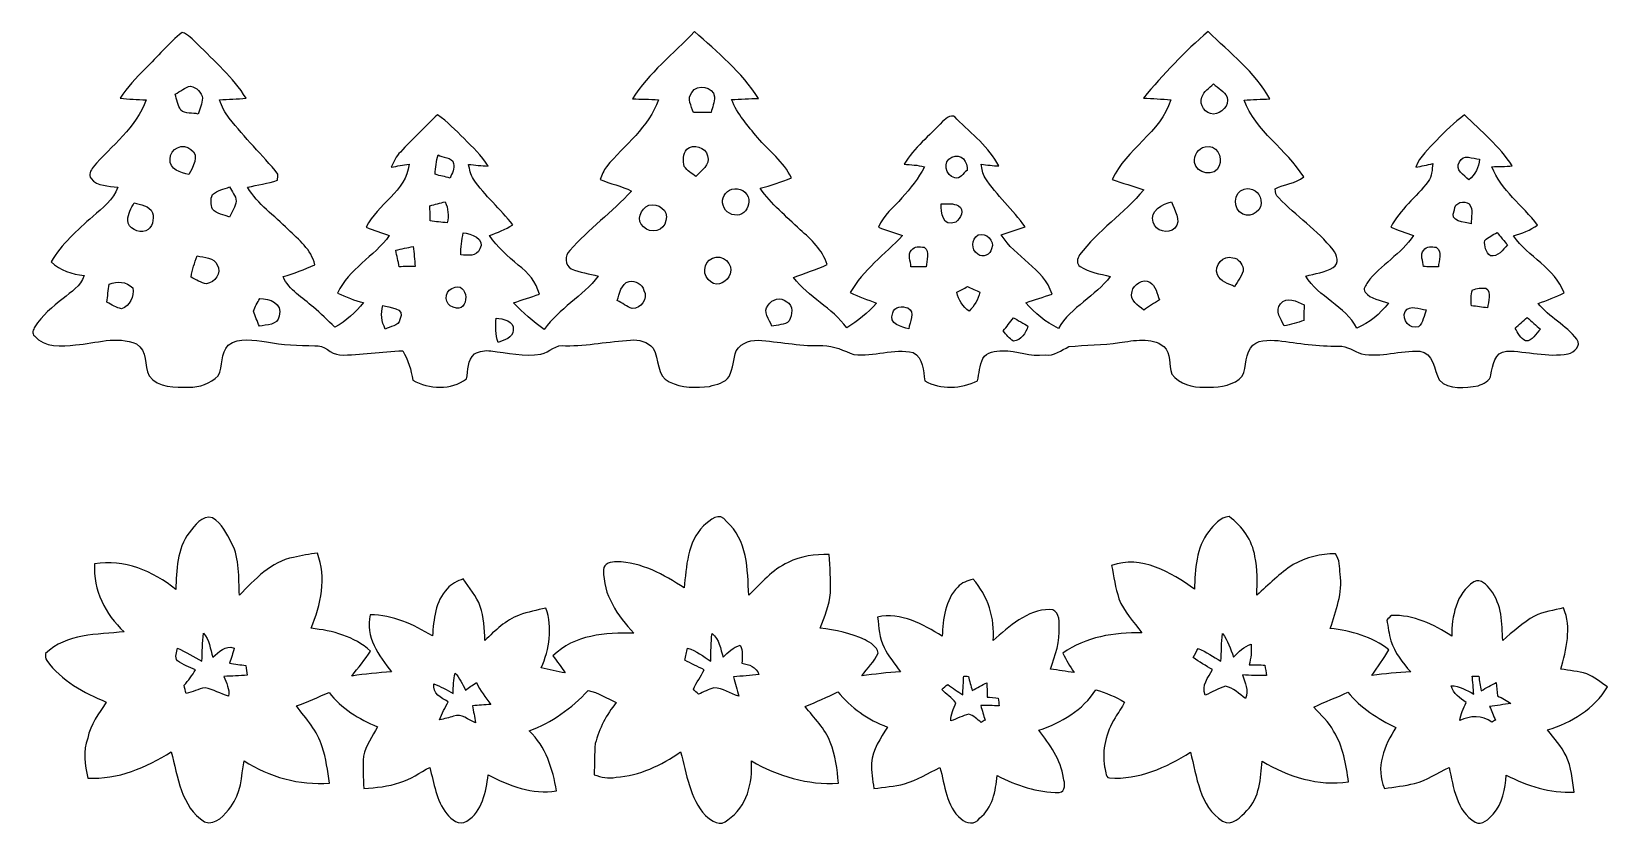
# Model space of a CAD drawing. Header units: centimetres. Extents: x -15.7 to 15.7, y -8.6 to 7.3.
import ezdxf

# ---------------------------------------------------------------- set-up
doc = ezdxf.new("R2010")
doc.units = ezdxf.units.CM
doc.header["$MEASUREMENT"] = 0
doc.layers.add('Layer 1', color=7, linetype='Continuous')

msp = doc.modelspace()

# ---------------------------------------------------------------- linework, layer by layer
at = {"layer": 'Layer 1', "color": 8}
for points, knots in [([(-13.41085, 6.53168), (-13.16531, 6.77086), (-12.94836, 7.04356), (-12.67601, 7.25276), (-12.67601, 7.25276), (-12.55395, 7.21325), (-12.46787, 7.11094), (-12.37615, 7.02663), (-12.37615, 7.02663), (-12.03572, 6.68055), (-11.66072, 6.35952), (-11.40319, 5.94219), (-11.40319, 5.94219), (-11.57993, 5.93125), (-11.75667, 5.92526), (-11.93306, 5.91009), (-11.93306, 5.91009), (-11.88755, 5.77956), (-11.82335, 5.65609), (-11.73868, 5.54708), (-11.73868, 5.54708), (-11.44058, 5.15549), (-11.07899, 4.81789), (-10.76995, 4.43548), (-10.76995, 4.43548), (-10.77242, 4.40478), (-10.77701, 4.34375), (-10.77913, 4.31306), (-10.77913, 4.31306), (-10.97174, 4.24427), (-11.176, 4.21922), (-11.37426, 4.17266), (-11.37426, 4.17266), (-11.17141, 3.83364), (-10.84157, 3.60751), (-10.56746, 3.33234), (-10.56746, 3.33234), (-10.35509, 3.12949), (-10.10391, 2.93405), (-10.03759, 2.63031), (-10.03759, 2.63031), (-10.24184, 2.53541), (-10.45316, 2.45674), (-10.66941, 2.39466), (-10.66941, 2.39466), (-10.54559, 2.12478), (-10.28171, 1.97273), (-10.0651, 1.78753), (-10.0651, 1.78753), (-9.91341, 1.66476), (-9.78006, 1.52188), (-9.63577, 1.39065), (-9.63577, 1.39065), (-9.40999, 1.50354), (-9.22867, 1.68734), (-9.06427, 1.87572), (-9.06427, 1.87572), (-9.24525, 1.91664), (-9.41423, 1.99178), (-9.5818, 2.06798), (-9.5818, 2.06798), (-9.36484, 2.55199), (-8.84908, 2.78871), (-8.55451, 3.21169), (-8.55451, 3.21169), (-8.70585, 3.26884), (-8.86001, 3.31858), (-9.011, 3.37573), (-9.011, 3.37573), (-8.79934, 3.84387), (-8.21055, 4.08376), (-8.16116, 4.63268), (-8.16116, 4.63268), (-8.27934, 4.6168), (-8.39611, 4.59281), (-8.51359, 4.57306), (-8.51359, 4.57306), (-8.46984, 4.68277), (-8.41481, 4.78896), (-8.33049, 4.87327), (-8.33049, 4.87327), (-8.09554, 5.13186), (-7.84084, 5.37175), (-7.59143, 5.61657), (-7.59143, 5.61657), (-7.3974, 5.4797), (-7.23512, 5.30507), (-7.06543, 5.14068), (-7.06543, 5.14068), (-6.89822, 4.96711), (-6.71124, 4.80624), (-6.58848, 4.59493), (-6.58848, 4.59493), (-6.71865, 4.59811), (-6.84742, 4.6161), (-6.97653, 4.62668), (-6.97653, 4.62668), (-6.95113, 4.52896), (-6.94196, 4.41995), (-6.87846, 4.33599), (-6.87846, 4.33599), (-6.65233, 4.00262), (-6.34153, 3.74086), (-6.09635, 3.42265), (-6.09635, 3.42265), (-6.24276, 3.33375), (-6.40221, 3.27131), (-6.56237, 3.21239), (-6.56237, 3.21239), (-6.40503, 2.9845), (-6.19689, 2.79859), (-5.98593, 2.6222), (-5.98593, 2.6222), (-5.78732, 2.47826), (-5.63245, 2.28247), (-5.56578, 2.04294), (-5.56578, 2.04294), (-5.73723, 1.98649), (-5.90868, 1.93181), (-6.07907, 1.8729), (-6.07907, 1.8729), (-5.89809, 1.67181), (-5.68643, 1.50036), (-5.46806, 1.34197), (-5.46806, 1.34197), (-5.17701, 1.76071), (-4.70535, 2.00166), (-4.39561, 2.39995), (-4.39561, 2.39995), (-4.57271, 2.45674), (-4.76144, 2.47474), (-4.93219, 2.54952), (-4.93219, 2.54952), (-5.06977, 2.61056), (-5.06166, 2.8194), (-4.96253, 2.915), (-4.96253, 2.915), (-4.58047, 3.33728), (-4.12009, 3.67912), (-3.73345, 4.09681), (-3.73345, 4.09681), (-3.93206, 4.19911), (-4.15466, 4.24004), (-4.35857, 4.32964), (-4.35857, 4.32964), (-4.32047, 4.41572), (-4.28872, 4.50709), (-4.22945, 4.58153), (-4.22945, 4.58153), (-3.87421, 5.01297), (-3.38138, 5.36681), (-3.19828, 5.91503), (-3.19828, 5.91503), (-3.37009, 5.92384), (-3.54154, 5.92843), (-3.71299, 5.92878), (-3.71299, 5.92878), (-3.39266, 6.44984), (-2.89489, 6.82801), (-2.47968, 7.26969), (-2.47968, 7.26969), (-2.02459, 6.86047), (-1.53494, 6.46642), (-1.20791, 5.94113), (-1.20791, 5.94113), (-1.38536, 5.93266), (-1.56281, 5.93055), (-1.73955, 5.91679), (-1.73955, 5.91679), (-1.63089, 5.62786), (-1.4164, 5.39609), (-1.22555, 5.15973), (-1.22555, 5.15973), (-0.9966, 4.89761), (-0.70485, 4.67889), (-0.55104, 4.35857), (-0.55104, 4.35857), (-0.75283, 4.27637), (-0.9585, 4.20335), (-1.17052, 4.15396), (-1.17052, 4.15396), (-0.95673, 3.83399), (-0.64876, 3.59481), (-0.37606, 3.32811), (-0.37606, 3.32811), (-0.1584, 3.12984), (0.07302, 2.927), (0.16122, 2.63278), (0.16122, 2.63278), (-0.05574, 2.53118), (-0.28681, 2.46627), (-0.50765, 2.37419), (-0.50765, 2.37419), (-0.21026, 1.98614), (0.26211, 1.77341), (0.55139, 1.37513), (0.55139, 1.37513), (0.76906, 1.51059), (0.97261, 1.67358), (1.14265, 1.86619), (1.14265, 1.86619), (0.96732, 1.93252), (0.79199, 2.00025), (0.62018, 2.07469), (0.62018, 2.07469), (0.87277, 2.53259), (1.3141, 2.83245), (1.65947, 3.21239), (1.65947, 3.21239), (1.49966, 3.26249), (1.33985, 3.31223), (1.18498, 3.37608), (1.18498, 3.37608), (1.27741, 3.61456), (1.48308, 3.77613), (1.64924, 3.96028), (1.64924, 3.96028), (1.82069, 4.14867), (1.98226, 4.34975), (2.0955, 4.57906), (2.0955, 4.57906), (1.96391, 4.61398), (1.82633, 4.6228), (1.69157, 4.63127), (1.69157, 4.63127), (1.89371, 4.95864), (2.19816, 5.20171), (2.45992, 5.47864), (2.45992, 5.47864), (2.52589, 5.55625), (2.66277, 5.65573), (2.73967, 5.52697), (2.73967, 5.52697), (3.03601, 5.23699), (3.38561, 4.97029), (3.57858, 4.59564), (3.57858, 4.59564), (3.4611, 4.60022), (3.34433, 4.61574), (3.22827, 4.63127), (3.22827, 4.63127), (3.24097, 4.53919), (3.24908, 4.44112), (3.30376, 4.36245), (3.30376, 4.36245), (3.53519, 4.00861), (3.86009, 3.72957), (4.10104, 3.38243), (4.10104, 3.38243), (3.94406, 3.32775), (3.78601, 3.27625), (3.62797, 3.22792), (3.62797, 3.22792), (3.89714, 2.77389), (4.47146, 2.57246), (4.63797, 2.04505), (4.63797, 2.04505), (4.46405, 1.98684), (4.28801, 1.93534), (4.11515, 1.87501), (4.11515, 1.87501), (4.29436, 1.66511), (4.51344, 1.48484), (4.76321, 1.36419), (4.76321, 1.36419), (5.01685, 1.79846), (5.50474, 1.99778), (5.79473, 2.39818), (5.79473, 2.39818), (5.594, 2.45039), (5.37598, 2.47474), (5.19924, 2.59221), (5.19924, 2.59221), (5.11845, 2.64654), (5.13644, 2.75449), (5.18372, 2.82469), (5.18372, 2.82469), (5.54743, 3.31541), (6.07377, 3.65054), (6.46112, 4.11903), (6.46112, 4.11903), (6.25722, 4.20476), (6.03779, 4.24286), (5.83424, 4.32964), (5.83424, 4.32964), (6.1154, 4.93219), (6.79768, 5.26062), (7.00193, 5.91114), (7.00193, 5.91114), (6.82061, 5.92702), (6.63893, 5.93725), (6.4576, 5.94677), (6.4576, 5.94677), (6.8513, 6.42091), (7.27216, 6.87388), (7.74453, 7.2711), (7.74453, 7.2711), (8.17316, 6.84459), (8.67727, 6.47136), (8.96902, 5.92914), (8.96902, 5.92914), (8.79828, 5.92349), (8.62824, 5.9182), (8.45855, 5.90762), (8.45855, 5.90762), (8.69597, 5.28708), (9.30134, 4.9276), (9.64565, 4.37691), (9.64565, 4.37691), (9.48161, 4.24145), (9.25795, 4.24074), (9.07874, 4.13879), (9.07874, 4.13879), (9.08367, 4.07529), (9.08897, 4.00332), (9.14859, 3.9624), (9.14859, 3.9624), (9.4929, 3.6001), (9.91799, 3.31858), (10.23267, 2.927), (10.23267, 2.927), (10.31311, 2.82963), (10.35967, 2.65289), (10.23408, 2.57422), (10.23408, 2.57422), (10.06757, 2.47544), (9.86861, 2.4571), (9.68587, 2.40418), (9.68587, 2.40418), (9.93881, 1.98155), (10.47291, 1.81398), (10.70504, 1.37089), (10.70504, 1.37089), (10.95728, 1.46826), (11.16259, 1.65629), (11.33087, 1.86372), (11.33087, 1.86372), (11.17706, 1.92828), (10.97562, 1.94098), (10.87085, 2.08703), (10.87085, 2.08703), (10.81511, 2.14842), (10.88602, 2.22003), (10.9153, 2.27683), (10.9153, 2.27683), (11.17318, 2.63208), (11.59192, 2.83951), (11.83146, 3.21134), (11.83146, 3.21134), (11.67906, 3.26425), (11.52666, 3.31717), (11.37814, 3.37996), (11.37814, 3.37996), (11.563, 3.73027), (11.88685, 3.97263), (12.12144, 4.28519), (12.12144, 4.28519), (12.20435, 4.38538), (12.198, 4.52085), (12.21669, 4.64291), (12.21669, 4.64291), (12.1031, 4.61857), (11.99021, 4.5914), (11.87662, 4.56988), (11.87662, 4.56988), (11.95423, 4.7879), (12.13732, 4.93748), (12.28619, 5.10575), (12.28619, 5.10575), (12.46329, 5.28496), (12.6425, 5.46417), (12.8457, 5.61375), (12.8457, 5.61375), (13.17554, 5.28743), (13.54455, 4.99075), (13.79784, 4.59634), (13.79784, 4.59634), (13.66344, 4.58505), (13.52585, 4.58576), (13.39215, 4.58188), (13.39215, 4.58188), (13.57136, 4.10528), (14.00528, 3.81459), (14.30091, 3.41948), (14.30091, 3.41948), (14.15909, 3.31294), (13.98799, 3.25896), (13.82219, 3.20322), (13.82219, 3.20322), (14.11252, 2.78518), (14.64874, 2.56611), (14.82796, 2.07045), (14.82796, 2.07045), (14.6625, 1.98543), (14.48752, 1.92193), (14.31184, 1.86231), (14.31184, 1.86231), (14.53056, 1.58397), (14.87064, 1.43051), (15.0816, 1.14618), (15.0816, 1.14618), (15.17932, 1.02023), (15.02798, 0.88829), (14.91015, 0.8576), (14.91015, 0.8576), (14.50058, 0.78105), (14.0903, 0.91369), (13.68107, 0.91264), (13.68107, 0.91264), (13.44965, 0.88724), (13.40132, 0.62759), (13.37416, 0.44133), (13.37416, 0.44133), (13.35899, 0.31291), (13.22035, 0.26211), (13.11557, 0.22296), (13.11557, 0.22296), (12.86016, 0.18591), (12.54019, 0.12383), (12.34299, 0.33831), (12.34299, 0.33831), (12.2361, 0.53728), (12.23363, 0.87842), (11.95458, 0.91228), (11.95458, 0.91228), (11.56935, 0.92675), (11.18341, 0.7814), (10.79782, 0.85937), (10.79782, 0.85937), (10.64295, 0.90452), (10.51137, 1.02235), (10.34097, 1.00789), (10.34097, 1.00789), (9.93669, 1.00859), (9.53735, 1.06645), (9.13836, 1.11972), (9.13836, 1.11972), (8.95597, 1.13312), (8.69738, 1.15147), (8.58908, 0.96873), (8.58908, 0.96873), (8.44691, 0.78952), (8.54392, 0.50483), (8.3626, 0.35207), (8.3626, 0.35207), (8.16469, 0.20496), (7.90998, 0.18486), (7.67292, 0.19226), (7.67292, 0.19226), (7.43162, 0.17568), (7.17515, 0.26282), (7.02063, 0.45403), (7.02063, 0.45403), (6.94549, 0.63041), (7.02698, 0.87101), (6.86047, 1.00506), (6.86047, 1.00506), (6.61035, 1.20438), (6.2678, 1.11513), (5.97747, 1.08444), (5.97747, 1.08444), (5.64515, 1.02835), (5.30719, 1.03505), (4.97311, 1.00189), (4.97311, 1.00189), (4.82071, 0.92957), (4.68066, 0.81068), (4.49756, 0.83467), (4.49756, 0.83467), (4.21005, 0.79834), (3.93524, 0.91793), (3.65054, 0.92004), (3.65054, 0.92004), (3.51084, 0.90876), (3.33834, 0.89958), (3.26072, 0.76518), (3.26072, 0.76518), (3.19581, 0.62548), (3.18629, 0.46849), (3.15489, 0.31891), (3.15489, 0.31891), (2.8254, 0.1651), (2.42676, 0.13582), (2.10361, 0.32173), (2.10361, 0.32173), (2.07469, 0.52352), (2.07857, 0.77011), (1.87431, 0.88653), (1.87431, 0.88653), (1.48167, 0.9712), (1.08903, 0.79692), (0.69462, 0.84561), (0.69462, 0.84561), (0.49107, 0.91299), (0.29598, 1.02729), (0.07408, 1.0227), (0.07408, 1.0227), (-0.33302, 1.00365), (-0.73272, 1.09008), (-1.1363, 1.12219), (-1.1363, 1.12219), (-1.32433, 1.14864), (-1.54975, 1.0922), (-1.64888, 0.91687), (-1.64888, 0.91687), (-1.71133, 0.75212), (-1.7085, 0.56868), (-1.78647, 0.40852), (-1.78647, 0.40852), (-1.87254, 0.27905), (-2.04153, 0.25329), (-2.17805, 0.20779), (-2.17805, 0.20779), (-2.44651, 0.18098), (-2.73579, 0.17145), (-2.98097, 0.30092), (-2.98097, 0.30092), (-3.24661, 0.4064), (-3.16936, 0.76518), (-3.30482, 0.96767), (-3.30482, 0.96767), (-3.40924, 1.09996), (-3.58846, 1.149), (-3.75144, 1.13136), (-3.75144, 1.13136), (-4.18324, 1.1049), (-4.60975, 1.01459), (-5.04366, 1.01812), (-5.04366, 1.01812), (-5.23946, 1.06151), (-5.36258, 0.88512), (-5.5372, 0.85055), (-5.5372, 0.85055), (-5.87058, 0.80045), (-6.20289, 0.87559), (-6.53239, 0.91546), (-6.53239, 0.91546), (-6.64316, 0.93098), (-6.75887, 0.9144), (-6.85659, 0.85866), (-6.85659, 0.85866), (-6.99805, 0.73166), (-6.99029, 0.52811), (-7.01428, 0.35736), (-7.01428, 0.35736), (-7.32931, 0.13053), (-7.75582, 0.15169), (-8.08673, 0.33126), (-8.08673, 0.33126), (-8.11848, 0.53799), (-8.17704, 0.73836), (-8.28675, 0.91793), (-8.28675, 0.91793), (-8.70656, 0.90981), (-9.12178, 0.82691), (-9.54193, 0.83467), (-9.54193, 0.83467), (-9.72573, 0.84914), (-9.84215, 1.04281), (-10.03794, 1.01847), (-10.03794, 1.01847), (-10.35861, 1.0227), (-10.67929, 1.0354), (-10.99538, 1.09679), (-10.99538, 1.09679), (-11.24514, 1.1236), (-11.54113, 1.19627), (-11.75808, 1.03188), (-11.75808, 1.03188), (-11.91472, 0.86819), (-11.86109, 0.61383), (-11.95917, 0.42016), (-11.95917, 0.42016), (-12.11898, 0.27658), (-12.32394, 0.18309), (-12.54231, 0.19685), (-12.54231, 0.19685), (-12.81324, 0.19368), (-13.15297, 0.17604), (-13.33394, 0.42228), (-13.33394, 0.42228), (-13.43378, 0.62265), (-13.36322, 0.92534), (-13.58724, 1.05375), (-13.58724, 1.05375), (-13.97459, 1.2252), (-14.39792, 1.06504), (-14.79726, 1.03329), (-14.79726, 1.03329), (-15.07349, 0.99907), (-15.41463, 0.98143), (-15.61465, 1.21356), (-15.61465, 1.21356), (-15.67498, 1.25906), (-15.63793, 1.33985), (-15.61183, 1.39418), (-15.61183, 1.39418), (-15.46578, 1.62031), (-15.2594, 1.79811), (-15.04703, 1.95897), (-15.04703, 1.95897), (-14.88581, 2.08739), (-14.69813, 2.20627), (-14.62793, 2.413), (-14.62793, 2.413), (-14.86535, 2.4444), (-15.10806, 2.5146), (-15.28445, 2.68534), (-15.28445, 2.68534), (-15.07561, 3.04341), (-14.76516, 3.32176), (-14.45507, 3.58987), (-14.45507, 3.58987), (-14.26563, 3.76132), (-14.04091, 3.91971), (-13.9573, 4.17336), (-13.9573, 4.17336), (-14.13933, 4.20264), (-14.36582, 4.18641), (-14.49105, 4.34763), (-14.49105, 4.34763), (-14.55208, 4.41678), (-14.49423, 4.51026), (-14.44801, 4.57024), (-14.44801, 4.57024), (-14.08642, 5.00345), (-13.58547, 5.35764), (-13.39603, 5.91079), (-13.39603, 5.91079), (-13.56783, 5.92243), (-13.74034, 5.92384), (-13.91179, 5.94219), (-13.91179, 5.94219), (-13.7728, 6.16091), (-13.59711, 6.35247), (-13.41085, 6.53168), (-13.41085, 6.53168), (-13.41085, 6.53168), (-13.41085, 6.53168), (-13.41085, 6.53168)], [0, 0, 0, 0, 0.00621118, 0.00621118, 0.00621118, 0.00621118, 0.01242236, 0.01242236, 0.01242236, 0.01242236, 0.01863354, 0.01863354, 0.01863354, 0.01863354, 0.02484472, 0.02484472, 0.02484472, 0.02484472, 0.0310559, 0.0310559, 0.0310559, 0.0310559, 0.03726708, 0.03726708, 0.03726708, 0.03726708, 0.04347826, 0.04347826, 0.04347826, 0.04347826, 0.04968944, 0.04968944, 0.04968944, 0.04968944, 0.05590062, 0.05590062, 0.05590062, 0.05590062, 0.0621118, 0.0621118, 0.0621118, 0.0621118, 0.06832298, 0.06832298, 0.06832298, 0.06832298, 0.07453416, 0.07453416, 0.07453416, 0.07453416, 0.08074534, 0.08074534, 0.08074534, 0.08074534, 0.08695652, 0.08695652, 0.08695652, 0.08695652, 0.0931677, 0.0931677, 0.0931677, 0.0931677, 0.09937888, 0.09937888, 0.09937888, 0.09937888, 0.10559006, 0.10559006, 0.10559006, 0.10559006, 0.11180124, 0.11180124, 0.11180124, 0.11180124, 0.11801242, 0.11801242, 0.11801242, 0.11801242, 0.1242236, 0.1242236, 0.1242236, 0.1242236, 0.13043478, 0.13043478, 0.13043478, 0.13043478, 0.13664596, 0.13664596, 0.13664596, 0.13664596, 0.14285714, 0.14285714, 0.14285714, 0.14285714, 0.14906832, 0.14906832, 0.14906832, 0.14906832, 0.1552795, 0.1552795, 0.1552795, 0.1552795, 0.16149068, 0.16149068, 0.16149068, 0.16149068, 0.16770186, 0.16770186, 0.16770186, 0.16770186, 0.17391304, 0.17391304, 0.17391304, 0.17391304, 0.18012422, 0.18012422, 0.18012422, 0.18012422, 0.1863354, 0.1863354, 0.1863354, 0.1863354, 0.19254658, 0.19254658, 0.19254658, 0.19254658, 0.19875776, 0.19875776, 0.19875776, 0.19875776, 0.20496894, 0.20496894, 0.20496894, 0.20496894, 0.21118012, 0.21118012, 0.21118012, 0.21118012, 0.2173913, 0.2173913, 0.2173913, 0.2173913, 0.22360248, 0.22360248, 0.22360248, 0.22360248, 0.22981366, 0.22981366, 0.22981366, 0.22981366, 0.23602484, 0.23602484, 0.23602484, 0.23602484, 0.24223602, 0.24223602, 0.24223602, 0.24223602, 0.2484472, 0.2484472, 0.2484472, 0.2484472, 0.25465839, 0.25465839, 0.25465839, 0.25465839, 0.26086957, 0.26086957, 0.26086957, 0.26086957, 0.26708075, 0.26708075, 0.26708075, 0.26708075, 0.27329193, 0.27329193, 0.27329193, 0.27329193, 0.27950311, 0.27950311, 0.27950311, 0.27950311, 0.28571429, 0.28571429, 0.28571429, 0.28571429, 0.29192547, 0.29192547, 0.29192547, 0.29192547, 0.29813665, 0.29813665, 0.29813665, 0.29813665, 0.30434783, 0.30434783, 0.30434783, 0.30434783, 0.31055901, 0.31055901, 0.31055901, 0.31055901, 0.31677019, 0.31677019, 0.31677019, 0.31677019, 0.32298137, 0.32298137, 0.32298137, 0.32298137, 0.32919255, 0.32919255, 0.32919255, 0.32919255, 0.33540373, 0.33540373, 0.33540373, 0.33540373, 0.34161491, 0.34161491, 0.34161491, 0.34161491, 0.34782609, 0.34782609, 0.34782609, 0.34782609, 0.35403727, 0.35403727, 0.35403727, 0.35403727, 0.36024845, 0.36024845, 0.36024845, 0.36024845, 0.36645963, 0.36645963, 0.36645963, 0.36645963, 0.37267081, 0.37267081, 0.37267081, 0.37267081, 0.37888199, 0.37888199, 0.37888199, 0.37888199, 0.38509317, 0.38509317, 0.38509317, 0.38509317, 0.39130435, 0.39130435, 0.39130435, 0.39130435, 0.39751553, 0.39751553, 0.39751553, 0.39751553, 0.40372671, 0.40372671, 0.40372671, 0.40372671, 0.40993789, 0.40993789, 0.40993789, 0.40993789, 0.41614907, 0.41614907, 0.41614907, 0.41614907, 0.42236025, 0.42236025, 0.42236025, 0.42236025, 0.42857143, 0.42857143, 0.42857143, 0.42857143, 0.43478261, 0.43478261, 0.43478261, 0.43478261, 0.44099379, 0.44099379, 0.44099379, 0.44099379, 0.44720497, 0.44720497, 0.44720497, 0.44720497, 0.45341615, 0.45341615, 0.45341615, 0.45341615, 0.45962733, 0.45962733, 0.45962733, 0.45962733, 0.46583851, 0.46583851, 0.46583851, 0.46583851, 0.47204969, 0.47204969, 0.47204969, 0.47204969, 0.47826087, 0.47826087, 0.47826087, 0.47826087, 0.48447205, 0.48447205, 0.48447205, 0.48447205, 0.49068323, 0.49068323, 0.49068323, 0.49068323, 0.49689441, 0.49689441, 0.49689441, 0.49689441, 0.50310559, 0.50310559, 0.50310559, 0.50310559, 0.50931677, 0.50931677, 0.50931677, 0.50931677, 0.51552795, 0.51552795, 0.51552795, 0.51552795, 0.52173913, 0.52173913, 0.52173913, 0.52173913, 0.52795031, 0.52795031, 0.52795031, 0.52795031, 0.53416149, 0.53416149, 0.53416149, 0.53416149, 0.54037267, 0.54037267, 0.54037267, 0.54037267, 0.54658385, 0.54658385, 0.54658385, 0.54658385, 0.55279503, 0.55279503, 0.55279503, 0.55279503, 0.55900621, 0.55900621, 0.55900621, 0.55900621, 0.56521739, 0.56521739, 0.56521739, 0.56521739, 0.57142857, 0.57142857, 0.57142857, 0.57142857, 0.57763975, 0.57763975, 0.57763975, 0.57763975, 0.58385093, 0.58385093, 0.58385093, 0.58385093, 0.59006211, 0.59006211, 0.59006211, 0.59006211, 0.59627329, 0.59627329, 0.59627329, 0.59627329, 0.60248447, 0.60248447, 0.60248447, 0.60248447, 0.60869565, 0.60869565, 0.60869565, 0.60869565, 0.61490683, 0.61490683, 0.61490683, 0.61490683, 0.62111801, 0.62111801, 0.62111801, 0.62111801, 0.62732919, 0.62732919, 0.62732919, 0.62732919, 0.63354037, 0.63354037, 0.63354037, 0.63354037, 0.63975155, 0.63975155, 0.63975155, 0.63975155, 0.64596273, 0.64596273, 0.64596273, 0.64596273, 0.65217391, 0.65217391, 0.65217391, 0.65217391, 0.65838509, 0.65838509, 0.65838509, 0.65838509, 0.66459627, 0.66459627, 0.66459627, 0.66459627, 0.67080745, 0.67080745, 0.67080745, 0.67080745, 0.67701863, 0.67701863, 0.67701863, 0.67701863, 0.68322981, 0.68322981, 0.68322981, 0.68322981, 0.68944099, 0.68944099, 0.68944099, 0.68944099, 0.69565217, 0.69565217, 0.69565217, 0.69565217, 0.70186335, 0.70186335, 0.70186335, 0.70186335, 0.70807453, 0.70807453, 0.70807453, 0.70807453, 0.71428571, 0.71428571, 0.71428571, 0.71428571, 0.72049689, 0.72049689, 0.72049689, 0.72049689, 0.72670807, 0.72670807, 0.72670807, 0.72670807, 0.73291925, 0.73291925, 0.73291925, 0.73291925, 0.73913043, 0.73913043, 0.73913043, 0.73913043, 0.74534161, 0.74534161, 0.74534161, 0.74534161, 0.7515528, 0.7515528, 0.7515528, 0.7515528, 0.75776398, 0.75776398, 0.75776398, 0.75776398, 0.76397516, 0.76397516, 0.76397516, 0.76397516, 0.77018634, 0.77018634, 0.77018634, 0.77018634, 0.77639752, 0.77639752, 0.77639752, 0.77639752, 0.7826087, 0.7826087, 0.7826087, 0.7826087, 0.78881988, 0.78881988, 0.78881988, 0.78881988, 0.79503106, 0.79503106, 0.79503106, 0.79503106, 0.80124224, 0.80124224, 0.80124224, 0.80124224, 0.80745342, 0.80745342, 0.80745342, 0.80745342, 0.8136646, 0.8136646, 0.8136646, 0.8136646, 0.81987578, 0.81987578, 0.81987578, 0.81987578, 0.82608696, 0.82608696, 0.82608696, 0.82608696, 0.83229814, 0.83229814, 0.83229814, 0.83229814, 0.83850932, 0.83850932, 0.83850932, 0.83850932, 0.8447205, 0.8447205, 0.8447205, 0.8447205, 0.85093168, 0.85093168, 0.85093168, 0.85093168, 0.85714286, 0.85714286, 0.85714286, 0.85714286, 0.86335404, 0.86335404, 0.86335404, 0.86335404, 0.86956522, 0.86956522, 0.86956522, 0.86956522, 0.8757764, 0.8757764, 0.8757764, 0.8757764, 0.88198758, 0.88198758, 0.88198758, 0.88198758, 0.88819876, 0.88819876, 0.88819876, 0.88819876, 0.89440994, 0.89440994, 0.89440994, 0.89440994, 0.90062112, 0.90062112, 0.90062112, 0.90062112, 0.9068323, 0.9068323, 0.9068323, 0.9068323, 0.91304348, 0.91304348, 0.91304348, 0.91304348, 0.91925466, 0.91925466, 0.91925466, 0.91925466, 0.92546584, 0.92546584, 0.92546584, 0.92546584, 0.93167702, 0.93167702, 0.93167702, 0.93167702, 0.9378882, 0.9378882, 0.9378882, 0.9378882, 0.94409938, 0.94409938, 0.94409938, 0.94409938, 0.95031056, 0.95031056, 0.95031056, 0.95031056, 0.95652174, 0.95652174, 0.95652174, 0.95652174, 0.96273292, 0.96273292, 0.96273292, 0.96273292, 0.9689441, 0.9689441, 0.9689441, 0.9689441, 0.97515528, 0.97515528, 0.97515528, 0.97515528, 0.98136646, 0.98136646, 0.98136646, 0.98136646, 0.98757764, 0.98757764, 0.98757764, 0.98757764, 1, 1, 1, 1]), ([(-12.81501, 6.02403), (-12.78326, 5.91785), (-12.76773, 5.80178), (-12.70459, 5.70794), (-12.70459, 5.70794), (-12.61392, 5.62222), (-12.46681, 5.65573), (-12.35851, 5.62963), (-12.35851, 5.62963), (-12.325, 5.73229), (-12.27949, 5.83389), (-12.27243, 5.94254), (-12.27243, 5.94254), (-12.28584, 6.06319), (-12.39485, 6.15809), (-12.50844, 6.18631), (-12.50844, 6.18631), (-12.62274, 6.16091), (-12.71341, 6.07766), (-12.81501, 6.02403), (-12.81501, 6.02403), (-12.81501, 6.02403), (-12.81501, 6.02403), (-12.81501, 6.02403)], [0, 0, 0, 0, 0.14285714, 0.14285714, 0.14285714, 0.14285714, 0.28571429, 0.28571429, 0.28571429, 0.28571429, 0.42857143, 0.42857143, 0.42857143, 0.42857143, 0.57142857, 0.57142857, 0.57142857, 0.57142857, 0.71428571, 0.71428571, 0.71428571, 0.71428571, 1, 1, 1, 1]), ([(-2.53294, 6.05966), (-2.63349, 5.93901), (-2.53894, 5.78626), (-2.50084, 5.66032), (-2.50084, 5.66032), (-2.38231, 5.65926), (-2.26801, 5.66067), (-2.14806, 5.6582), (-2.14806, 5.6582), (-2.12372, 5.76157), (-2.08174, 5.86352), (-2.08104, 5.97041), (-2.08104, 5.97041), (-2.09903, 6.17961), (-2.43029, 6.23499), (-2.53294, 6.05966), (-2.53294, 6.05966), (-2.53294, 6.05966), (-2.53294, 6.05966), (-2.53294, 6.05966)], [0, 0, 0, 0, 0.16666667, 0.16666667, 0.16666667, 0.16666667, 0.33333333, 0.33333333, 0.33333333, 0.33333333, 0.5, 0.5, 0.5, 0.5, 0.66666667, 0.66666667, 0.66666667, 0.66666667, 1, 1, 1, 1]), ([(7.61577, 5.96547), (7.56144, 5.80849), (7.68844, 5.63139), (7.84895, 5.62857), (7.84895, 5.62857), (8.00982, 5.63951), (8.17492, 5.79226), (8.122, 5.96759), (8.122, 5.96759), (8.06591, 6.08401), (7.94067, 6.14362), (7.85001, 6.22723), (7.85001, 6.22723), (7.76464, 6.14786), (7.66269, 6.07624), (7.61577, 5.96547), (7.61577, 5.96547), (7.61577, 5.96547), (7.61577, 5.96547), (7.61577, 5.96547)], [0, 0, 0, 0, 0.16666667, 0.16666667, 0.16666667, 0.16666667, 0.33333333, 0.33333333, 0.33333333, 0.33333333, 0.5, 0.5, 0.5, 0.5, 0.66666667, 0.66666667, 0.66666667, 0.66666667, 1, 1, 1, 1]), ([(-12.9159, 4.73393), (-12.94377, 4.52684), (-12.69189, 4.45911), (-12.54125, 4.42419), (-12.54125, 4.42419), (-12.47105, 4.57165), (-12.31724, 4.80554), (-12.5028, 4.92584), (-12.5028, 4.92584), (-12.65555, 5.06483), (-12.92684, 4.94065), (-12.9159, 4.73393), (-12.9159, 4.73393), (-12.9159, 4.73393), (-12.9159, 4.73393), (-12.9159, 4.73393)], [0, 0, 0, 0, 0.2, 0.2, 0.2, 0.2, 0.4, 0.4, 0.4, 0.4, 0.6, 0.6, 0.6, 0.6, 1, 1, 1, 1]), ([(-2.63419, 4.92725), (-2.71145, 4.83482), (-2.70263, 4.69759), (-2.68499, 4.58682), (-2.68499, 4.58682), (-2.62537, 4.50109), (-2.5333, 4.44606), (-2.45039, 4.38538), (-2.45039, 4.38538), (-2.36185, 4.50286), (-2.14806, 4.61574), (-2.22038, 4.79496), (-2.22038, 4.79496), (-2.25425, 4.97558), (-2.5019, 5.04296), (-2.63419, 4.92725), (-2.63419, 4.92725), (-2.63419, 4.92725), (-2.63419, 4.92725), (-2.63419, 4.92725)], [0, 0, 0, 0, 0.16666667, 0.16666667, 0.16666667, 0.16666667, 0.33333333, 0.33333333, 0.33333333, 0.33333333, 0.5, 0.5, 0.5, 0.5, 0.66666667, 0.66666667, 0.66666667, 0.66666667, 1, 1, 1, 1]), ([(7.68632, 4.97417), (7.53957, 4.95829), (7.4609, 4.80624), (7.47536, 4.6669), (7.47536, 4.6669), (7.49617, 4.43865), (7.89234, 4.37198), (7.96537, 4.59705), (7.96537, 4.59705), (8.04404, 4.7692), (7.89975, 5.04543), (7.68632, 4.97417), (7.68632, 4.97417), (7.68632, 4.97417), (7.68632, 4.97417), (7.68632, 4.97417)], [0, 0, 0, 0, 0.2, 0.2, 0.2, 0.2, 0.4, 0.4, 0.4, 0.4, 0.6, 0.6, 0.6, 0.6, 1, 1, 1, 1]), ([(-7.58366, 4.81965), (-7.61753, 4.69336), (-7.6394, 4.56459), (-7.63976, 4.43301), (-7.63976, 4.43301), (-7.54451, 4.39244), (-7.44573, 4.38679), (-7.34519, 4.35504), (-7.34519, 4.35504), (-7.31132, 4.44676), (-7.24041, 4.54237), (-7.27498, 4.64467), (-7.27498, 4.64467), (-7.30038, 4.77908), (-7.5057, 4.75686), (-7.58366, 4.81965), (-7.58366, 4.81965), (-7.58366, 4.81965), (-7.58366, 4.81965), (-7.58366, 4.81965)], [0, 0, 0, 0, 0.16666667, 0.16666667, 0.16666667, 0.16666667, 0.33333333, 0.33333333, 0.33333333, 0.33333333, 0.5, 0.5, 0.5, 0.5, 0.66666667, 0.66666667, 0.66666667, 0.66666667, 1, 1, 1, 1]), ([(2.64266, 4.76956), (2.45181, 4.69265), (2.51636, 4.39561), (2.70263, 4.35963), (2.70263, 4.35963), (2.80776, 4.32329), (2.87196, 4.45523), (2.94499, 4.50638), (2.94499, 4.50638), (2.96651, 4.66513), (2.82998, 4.86974), (2.64266, 4.76956), (2.64266, 4.76956), (2.64266, 4.76956), (2.64266, 4.76956), (2.64266, 4.76956)], [0, 0, 0, 0, 0.2, 0.2, 0.2, 0.2, 0.4, 0.4, 0.4, 0.4, 0.6, 0.6, 0.6, 0.6, 1, 1, 1, 1]), ([(12.75009, 4.67642), (12.64426, 4.5212), (12.83829, 4.40937), (12.93601, 4.31906), (12.93601, 4.31906), (13.0556, 4.42489), (13.1378, 4.56494), (13.14521, 4.73075), (13.14521, 4.73075), (13.01221, 4.73992), (12.81783, 4.84011), (12.75009, 4.67642), (12.75009, 4.67642), (12.75009, 4.67642), (12.75009, 4.67642), (12.75009, 4.67642)], [0, 0, 0, 0, 0.2, 0.2, 0.2, 0.2, 0.4, 0.4, 0.4, 0.4, 0.6, 0.6, 0.6, 0.6, 1, 1, 1, 1]), ([(-12.07064, 4.02519), (-12.1225, 3.93665), (-12.09816, 3.82764), (-12.07594, 3.73415), (-12.07594, 3.73415), (-11.98563, 3.64173), (-11.84945, 3.61985), (-11.73374, 3.57928), (-11.73374, 3.57928), (-11.68294, 3.68229), (-11.61168, 3.78143), (-11.59933, 3.89819), (-11.59933, 3.89819), (-11.61098, 4.00332), (-11.68329, 4.08869), (-11.73233, 4.17865), (-11.73233, 4.17865), (-11.84346, 4.13244), (-11.98245, 4.11727), (-12.07064, 4.02519), (-12.07064, 4.02519), (-12.07064, 4.02519), (-12.07064, 4.02519), (-12.07064, 4.02519)], [0, 0, 0, 0, 0.14285714, 0.14285714, 0.14285714, 0.14285714, 0.28571429, 0.28571429, 0.28571429, 0.28571429, 0.42857143, 0.42857143, 0.42857143, 0.42857143, 0.57142857, 0.57142857, 0.57142857, 0.57142857, 0.71428571, 0.71428571, 0.71428571, 0.71428571, 1, 1, 1, 1]), ([(-1.7332, 4.13244), (-1.86655, 4.09893), (-1.95756, 3.94441), (-1.90676, 3.81282), (-1.90676, 3.81282), (-1.87925, 3.66995), (-1.71415, 3.59339), (-1.5808, 3.62656), (-1.5808, 3.62656), (-1.4538, 3.66289), (-1.38536, 3.80471), (-1.39806, 3.92959), (-1.39806, 3.92959), (-1.4224, 4.07705), (-1.58574, 4.18183), (-1.7332, 4.13244), (-1.7332, 4.13244), (-1.7332, 4.13244), (-1.7332, 4.13244), (-1.7332, 4.13244)], [0, 0, 0, 0, 0.16666667, 0.16666667, 0.16666667, 0.16666667, 0.33333333, 0.33333333, 0.33333333, 0.33333333, 0.5, 0.5, 0.5, 0.5, 0.66666667, 0.66666667, 0.66666667, 0.66666667, 1, 1, 1, 1]), ([(8.46208, 4.13279), (8.23066, 4.07952), (8.23948, 3.7271), (8.43597, 3.63643), (8.43597, 3.63643), (8.6166, 3.54965), (8.84449, 3.73098), (8.79263, 3.92218), (8.79263, 3.92218), (8.77147, 4.07211), (8.61554, 4.18641), (8.46208, 4.13279), (8.46208, 4.13279), (8.46208, 4.13279), (8.46208, 4.13279), (8.46208, 4.13279)], [0, 0, 0, 0, 0.2, 0.2, 0.2, 0.2, 0.4, 0.4, 0.4, 0.4, 0.6, 0.6, 0.6, 0.6, 1, 1, 1, 1]), ([(-13.63521, 3.86397), (-13.6846, 3.75391), (-13.75728, 3.64455), (-13.75904, 3.52002), (-13.75904, 3.52002), (-13.75304, 3.34962), (-13.55266, 3.25296), (-13.40026, 3.30588), (-13.40026, 3.30588), (-13.26762, 3.35986), (-13.22987, 3.54048), (-13.26762, 3.66395), (-13.26762, 3.66395), (-13.32089, 3.81141), (-13.51209, 3.82305), (-13.63521, 3.86397), (-13.63521, 3.86397), (-13.63521, 3.86397), (-13.63521, 3.86397), (-13.63521, 3.86397)], [0, 0, 0, 0, 0.16666667, 0.16666667, 0.16666667, 0.16666667, 0.33333333, 0.33333333, 0.33333333, 0.33333333, 0.5, 0.5, 0.5, 0.5, 0.66666667, 0.66666667, 0.66666667, 0.66666667, 1, 1, 1, 1]), ([(-7.74488, 3.80224), (-7.74383, 3.70276), (-7.74277, 3.60292), (-7.74171, 3.50308), (-7.74171, 3.50308), (-7.62741, 3.48686), (-7.51628, 3.47733), (-7.40057, 3.46251), (-7.40057, 3.46251), (-7.36918, 3.60398), (-7.38082, 3.74932), (-7.44149, 3.88126), (-7.44149, 3.88126), (-7.54451, 3.85868), (-7.64364, 3.8294), (-7.74488, 3.80224), (-7.74488, 3.80224), (-7.74488, 3.80224), (-7.74488, 3.80224), (-7.74488, 3.80224)], [0, 0, 0, 0, 0.16666667, 0.16666667, 0.16666667, 0.16666667, 0.33333333, 0.33333333, 0.33333333, 0.33333333, 0.5, 0.5, 0.5, 0.5, 0.66666667, 0.66666667, 0.66666667, 0.66666667, 1, 1, 1, 1]), ([(-3.39019, 3.81564), (-3.54436, 3.75003), (-3.65372, 3.50167), (-3.49285, 3.38561), (-3.49285, 3.38561), (-3.36479, 3.23779), (-3.06458, 3.30129), (-3.05118, 3.50979), (-3.05118, 3.50979), (-2.97674, 3.72322), (-3.2131, 3.85939), (-3.39019, 3.81564), (-3.39019, 3.81564), (-3.39019, 3.81564), (-3.39019, 3.81564), (-3.39019, 3.81564)], [0, 0, 0, 0, 0.2, 0.2, 0.2, 0.2, 0.4, 0.4, 0.4, 0.4, 0.6, 0.6, 0.6, 0.6, 1, 1, 1, 1]), ([(2.43311, 3.84563), (2.42111, 3.67348), (2.4578, 3.36479), (2.72309, 3.48015), (2.72309, 3.48015), (2.81552, 3.54718), (2.90477, 3.7271), (2.77812, 3.80153), (2.77812, 3.80153), (2.67511, 3.86221), (2.54741, 3.83399), (2.43311, 3.84563), (2.43311, 3.84563), (2.43311, 3.84563), (2.43311, 3.84563), (2.43311, 3.84563)], [0, 0, 0, 0, 0.2, 0.2, 0.2, 0.2, 0.4, 0.4, 0.4, 0.4, 0.6, 0.6, 0.6, 0.6, 1, 1, 1, 1]), ([(6.65127, 3.47909), (6.6996, 3.2953), (6.94337, 3.23144), (7.08166, 3.36091), (7.08166, 3.36091), (7.22454, 3.50943), (7.06614, 3.72392), (7.01534, 3.87985), (7.01534, 3.87985), (6.84459, 3.84387), (6.56802, 3.69676), (6.65127, 3.47909), (6.65127, 3.47909), (6.65127, 3.47909), (6.65127, 3.47909), (6.65127, 3.47909)], [0, 0, 0, 0, 0.2, 0.2, 0.2, 0.2, 0.4, 0.4, 0.4, 0.4, 0.6, 0.6, 0.6, 0.6, 1, 1, 1, 1]), ([(12.64602, 3.72216), (12.52185, 3.47098), (12.86087, 3.48368), (12.98116, 3.44311), (12.98116, 3.44311), (12.97129, 3.57223), (13.02985, 3.73168), (12.94059, 3.84034), (12.94059, 3.84034), (12.84464, 3.92536), (12.64356, 3.86503), (12.64602, 3.72216), (12.64602, 3.72216), (12.64602, 3.72216), (12.64602, 3.72216), (12.64602, 3.72216)], [0, 0, 0, 0, 0.2, 0.2, 0.2, 0.2, 0.4, 0.4, 0.4, 0.4, 0.6, 0.6, 0.6, 0.6, 1, 1, 1, 1]), ([(-7.08131, 3.26496), (-7.11306, 3.12103), (-7.13246, 2.97356), (-7.12717, 2.82575), (-7.12717, 2.82575), (-6.99382, 2.81446), (-6.81496, 2.79012), (-6.75217, 2.94393), (-6.75217, 2.94393), (-6.63575, 3.13796), (-6.93702, 3.26249), (-7.08131, 3.26496), (-7.08131, 3.26496), (-7.08131, 3.26496), (-7.08131, 3.26496), (-7.08131, 3.26496)], [0, 0, 0, 0, 0.2, 0.2, 0.2, 0.2, 0.4, 0.4, 0.4, 0.4, 0.6, 0.6, 0.6, 0.6, 1, 1, 1, 1]), ([(3.16724, 3.22474), (3.03565, 3.13725), (3.01731, 2.92735), (3.16089, 2.84233), (3.16089, 2.84233), (3.25649, 2.75308), (3.41171, 2.83704), (3.435, 2.94993), (3.435, 2.94993), (3.50485, 3.11185), (3.32281, 3.27801), (3.16724, 3.22474), (3.16724, 3.22474), (3.16724, 3.22474), (3.16724, 3.22474), (3.16724, 3.22474)], [0, 0, 0, 0, 0.2, 0.2, 0.2, 0.2, 0.4, 0.4, 0.4, 0.4, 0.6, 0.6, 0.6, 0.6, 1, 1, 1, 1]), ([(13.24998, 3.11115), (13.23763, 3.00249), (13.26903, 2.87584), (13.36252, 2.80952), (13.36252, 2.80952), (13.51421, 2.77883), (13.61228, 2.92982), (13.69977, 3.02789), (13.69977, 3.02789), (13.64968, 3.08822), (13.54914, 3.20922), (13.49904, 3.2699), (13.49904, 3.2699), (13.41191, 3.22333), (13.31983, 3.18276), (13.24998, 3.11115), (13.24998, 3.11115), (13.24998, 3.11115), (13.24998, 3.11115), (13.24998, 3.11115)], [0, 0, 0, 0, 0.16666667, 0.16666667, 0.16666667, 0.16666667, 0.33333333, 0.33333333, 0.33333333, 0.33333333, 0.5, 0.5, 0.5, 0.5, 0.66666667, 0.66666667, 0.66666667, 0.66666667, 1, 1, 1, 1]), ([(-8.42433, 2.91747), (-8.40281, 2.80952), (-8.38094, 2.6991), (-8.35554, 2.59115), (-8.35554, 2.59115), (-8.25112, 2.59327), (-8.14634, 2.59503), (-8.04157, 2.5968), (-8.04157, 2.5968), (-8.05039, 2.72979), (-8.06097, 2.86209), (-8.07685, 2.99403), (-8.07685, 2.99403), (-8.19362, 2.97109), (-8.30898, 2.94534), (-8.42433, 2.91747), (-8.42433, 2.91747), (-8.42433, 2.91747), (-8.42433, 2.91747), (-8.42433, 2.91747)], [0, 0, 0, 0, 0.16666667, 0.16666667, 0.16666667, 0.16666667, 0.33333333, 0.33333333, 0.33333333, 0.33333333, 0.5, 0.5, 0.5, 0.5, 0.66666667, 0.66666667, 0.66666667, 0.66666667, 1, 1, 1, 1]), ([(-2.12125, 2.76084), (-2.31422, 2.68817), (-2.3308, 2.38901), (-2.1523, 2.29059), (-2.1523, 2.29059), (-2.01542, 2.17276), (-1.81892, 2.29799), (-1.772, 2.44616), (-1.772, 2.44616), (-1.68487, 2.63948), (-1.92758, 2.85962), (-2.12125, 2.76084), (-2.12125, 2.76084), (-2.12125, 2.76084), (-2.12125, 2.76084), (-2.12125, 2.76084)], [0, 0, 0, 0, 0.2, 0.2, 0.2, 0.2, 0.4, 0.4, 0.4, 0.4, 0.6, 0.6, 0.6, 0.6, 1, 1, 1, 1]), ([(1.84079, 2.92135), (1.75648, 2.83316), (1.82704, 2.6991), (1.82704, 2.5908), (1.82704, 2.5908), (1.90324, 2.59009), (2.05528, 2.58868), (2.13148, 2.58763), (2.13148, 2.58763), (2.13642, 2.71674), (2.21932, 2.88925), (2.09056, 2.97674), (2.09056, 2.97674), (1.9999, 2.98591), (1.89618, 3.00461), (1.84079, 2.92135), (1.84079, 2.92135), (1.84079, 2.92135), (1.84079, 2.92135), (1.84079, 2.92135)], [0, 0, 0, 0, 0.16666667, 0.16666667, 0.16666667, 0.16666667, 0.33333333, 0.33333333, 0.33333333, 0.33333333, 0.5, 0.5, 0.5, 0.5, 0.66666667, 0.66666667, 0.66666667, 0.66666667, 1, 1, 1, 1]), ([(7.92974, 2.42958), (7.98019, 2.28635), (8.15552, 2.25425), (8.27193, 2.19251), (8.27193, 2.19251), (8.32626, 2.31175), (8.44338, 2.41547), (8.44444, 2.55341), (8.44444, 2.55341), (8.42116, 2.65218), (8.34531, 2.76013), (8.23771, 2.77072), (8.23771, 2.77072), (8.04192, 2.83281), (7.85283, 2.61479), (7.92974, 2.42958), (7.92974, 2.42958), (7.92974, 2.42958), (7.92974, 2.42958), (7.92974, 2.42958)], [0, 0, 0, 0, 0.16666667, 0.16666667, 0.16666667, 0.16666667, 0.33333333, 0.33333333, 0.33333333, 0.33333333, 0.5, 0.5, 0.5, 0.5, 0.66666667, 0.66666667, 0.66666667, 0.66666667, 1, 1, 1, 1]), ([(12.03642, 2.92135), (11.95105, 2.83351), (12.02761, 2.70016), (12.02972, 2.59292), (12.02972, 2.59292), (12.10381, 2.59151), (12.25232, 2.58868), (12.32641, 2.58727), (12.32641, 2.58727), (12.3317, 2.71639), (12.4146, 2.88925), (12.28584, 2.97674), (12.28584, 2.97674), (12.19412, 2.98591), (12.09146, 3.00461), (12.03642, 2.92135), (12.03642, 2.92135), (12.03642, 2.92135), (12.03642, 2.92135), (12.03642, 2.92135)], [0, 0, 0, 0, 0.16666667, 0.16666667, 0.16666667, 0.16666667, 0.33333333, 0.33333333, 0.33333333, 0.33333333, 0.5, 0.5, 0.5, 0.5, 0.66666667, 0.66666667, 0.66666667, 0.66666667, 1, 1, 1, 1]), ([(-12.3758, 2.80458), (-12.43436, 2.67053), (-12.47563, 2.53012), (-12.49892, 2.38548), (-12.49892, 2.38548), (-12.39838, 2.33645), (-12.30242, 2.26836), (-12.18988, 2.25002), (-12.18988, 2.25002), (-12.02902, 2.27647), (-11.88649, 2.46944), (-11.97716, 2.62608), (-11.97716, 2.62608), (-12.03678, 2.78412), (-12.24421, 2.7753), (-12.3758, 2.80458), (-12.3758, 2.80458), (-12.3758, 2.80458), (-12.3758, 2.80458), (-12.3758, 2.80458)], [0, 0, 0, 0, 0.16666667, 0.16666667, 0.16666667, 0.16666667, 0.33333333, 0.33333333, 0.33333333, 0.33333333, 0.5, 0.5, 0.5, 0.5, 0.66666667, 0.66666667, 0.66666667, 0.66666667, 1, 1, 1, 1]), ([(-14.12946, 2.24437), (-14.14604, 2.12443), (-14.16156, 2.00589), (-14.17391, 1.88454), (-14.17391, 1.88454), (-14.07971, 1.83621), (-13.9887, 1.77447), (-13.88322, 1.75331), (-13.88322, 1.75331), (-13.71494, 1.80728), (-13.6271, 1.99954), (-13.65885, 2.16923), (-13.65885, 2.16923), (-13.79396, 2.30329), (-13.96612, 2.30258), (-14.12946, 2.24437), (-14.12946, 2.24437), (-14.12946, 2.24437), (-14.12946, 2.24437), (-14.12946, 2.24437)], [0, 0, 0, 0, 0.16666667, 0.16666667, 0.16666667, 0.16666667, 0.33333333, 0.33333333, 0.33333333, 0.33333333, 0.5, 0.5, 0.5, 0.5, 0.66666667, 0.66666667, 0.66666667, 0.66666667, 1, 1, 1, 1]), ([(-7.30603, 2.15971), (-7.47254, 2.09162), (-7.45737, 1.82421), (-7.28028, 1.78647), (-7.28028, 1.78647), (-6.93173, 1.63795), (-6.96031, 2.3435), (-7.30603, 2.15971), (-7.30603, 2.15971), (-7.30603, 2.15971), (-7.30603, 2.15971), (-7.30603, 2.15971)], [0, 0, 0, 0, 0.25, 0.25, 0.25, 0.25, 0.5, 0.5, 0.5, 0.5, 1, 1, 1, 1]), ([(-3.78143, 2.30011), (-3.94441, 2.25319), (-3.97016, 2.05105), (-4.01708, 1.91876), (-4.01708, 1.91876), (-3.91795, 1.86866), (-3.82693, 1.79529), (-3.71934, 1.76142), (-3.71934, 1.76142), (-3.54506, 1.75789), (-3.39796, 1.94874), (-3.48686, 2.12019), (-3.48686, 2.12019), (-3.51649, 2.24649), (-3.65901, 2.32198), (-3.78143, 2.30011), (-3.78143, 2.30011), (-3.78143, 2.30011), (-3.78143, 2.30011), (-3.78143, 2.30011)], [0, 0, 0, 0, 0.16666667, 0.16666667, 0.16666667, 0.16666667, 0.33333333, 0.33333333, 0.33333333, 0.33333333, 0.5, 0.5, 0.5, 0.5, 0.66666667, 0.66666667, 0.66666667, 0.66666667, 1, 1, 1, 1]), ([(6.23006, 2.09585), (6.17749, 1.91452), (6.34682, 1.82104), (6.46112, 1.72932), (6.46112, 1.72932), (6.56555, 1.7974), (6.66926, 1.86514), (6.7751, 1.93216), (6.7751, 1.93216), (6.72465, 2.05246), (6.70948, 2.21333), (6.58248, 2.28036), (6.58248, 2.28036), (6.44349, 2.36396), (6.26145, 2.23908), (6.23006, 2.09585), (6.23006, 2.09585), (6.23006, 2.09585), (6.23006, 2.09585), (6.23006, 2.09585)], [0, 0, 0, 0, 0.16666667, 0.16666667, 0.16666667, 0.16666667, 0.33333333, 0.33333333, 0.33333333, 0.33333333, 0.5, 0.5, 0.5, 0.5, 0.66666667, 0.66666667, 0.66666667, 0.66666667, 1, 1, 1, 1]), ([(-11.1319, 1.9558), (-11.176, 1.87501), (-11.23068, 1.79776), (-11.25502, 1.70744), (-11.25502, 1.70744), (-11.22751, 1.60373), (-11.17988, 1.50601), (-11.13896, 1.40653), (-11.13896, 1.40653), (-11.00138, 1.4418), (-10.77101, 1.4224), (-10.74491, 1.60867), (-10.74491, 1.60867), (-10.67012, 1.86161), (-10.93576, 1.96568), (-11.1319, 1.9558), (-11.1319, 1.9558), (-11.1319, 1.9558), (-11.1319, 1.9558), (-11.1319, 1.9558)], [0, 0, 0, 0, 0.16666667, 0.16666667, 0.16666667, 0.16666667, 0.33333333, 0.33333333, 0.33333333, 0.33333333, 0.5, 0.5, 0.5, 0.5, 0.66666667, 0.66666667, 0.66666667, 0.66666667, 1, 1, 1, 1]), ([(-1.01565, 1.82598), (-1.13524, 1.6951), (-0.98354, 1.54058), (-0.94262, 1.40688), (-0.94262, 1.40688), (-0.82726, 1.43898), (-0.68333, 1.4224), (-0.59478, 1.51236), (-0.59478, 1.51236), (-0.53622, 1.63336), (-0.50377, 1.82174), (-0.64453, 1.89548), (-0.64453, 1.89548), (-0.76306, 1.99214), (-0.93592, 1.95016), (-1.01565, 1.82598), (-1.01565, 1.82598), (-1.01565, 1.82598), (-1.01565, 1.82598), (-1.01565, 1.82598)], [0, 0, 0, 0, 0.16666667, 0.16666667, 0.16666667, 0.16666667, 0.33333333, 0.33333333, 0.33333333, 0.33333333, 0.5, 0.5, 0.5, 0.5, 0.66666667, 0.66666667, 0.66666667, 0.66666667, 1, 1, 1, 1]), ([(2.95346, 2.19463), (2.88361, 2.15794), (2.81376, 2.12196), (2.74391, 2.08562), (2.74391, 2.08562), (2.76789, 1.92581), (2.86738, 1.80199), (2.98697, 1.70321), (2.98697, 1.70321), (3.08822, 1.81081), (3.16371, 1.93993), (3.20252, 2.08386), (3.20252, 2.08386), (3.14007, 2.11138), (3.01554, 2.16676), (2.95346, 2.19463), (2.95346, 2.19463), (2.95346, 2.19463), (2.95346, 2.19463), (2.95346, 2.19463)], [0, 0, 0, 0, 0.16666667, 0.16666667, 0.16666667, 0.16666667, 0.33333333, 0.33333333, 0.33333333, 0.33333333, 0.5, 0.5, 0.5, 0.5, 0.66666667, 0.66666667, 0.66666667, 0.66666667, 1, 1, 1, 1]), ([(9.18633, 1.85385), (9.0678, 1.71168), (9.19268, 1.54658), (9.25618, 1.41146), (9.25618, 1.41146), (9.38777, 1.44427), (9.52218, 1.47391), (9.65024, 1.52153), (9.65024, 1.52153), (9.65059, 1.62525), (9.652, 1.72861), (9.65341, 1.83198), (9.65341, 1.83198), (9.51618, 1.90112), (9.3024, 2.0133), (9.18633, 1.85385), (9.18633, 1.85385), (9.18633, 1.85385), (9.18633, 1.85385), (9.18633, 1.85385)], [0, 0, 0, 0, 0.16666667, 0.16666667, 0.16666667, 0.16666667, 0.33333333, 0.33333333, 0.33333333, 0.33333333, 0.5, 0.5, 0.5, 0.5, 0.66666667, 0.66666667, 0.66666667, 0.66666667, 1, 1, 1, 1]), ([(13.00551, 2.12901), (12.96952, 2.02812), (12.98081, 1.91946), (12.98363, 1.81469), (12.98363, 1.81469), (13.09405, 1.7974), (13.19177, 1.78788), (13.30713, 1.77094), (13.30713, 1.77094), (13.31313, 1.90147), (13.39815, 2.07257), (13.27432, 2.16747), (13.27432, 2.16747), (13.18084, 2.16782), (13.09052, 2.16288), (13.00551, 2.12901), (13.00551, 2.12901), (13.00551, 2.12901), (13.00551, 2.12901), (13.00551, 2.12901)], [0, 0, 0, 0, 0.16666667, 0.16666667, 0.16666667, 0.16666667, 0.33333333, 0.33333333, 0.33333333, 0.33333333, 0.5, 0.5, 0.5, 0.5, 0.66666667, 0.66666667, 0.66666667, 0.66666667, 1, 1, 1, 1]), ([(-8.68045, 1.81963), (-8.73054, 1.66158), (-8.70903, 1.49684), (-8.63283, 1.35149), (-8.63283, 1.35149), (-8.55239, 1.40511), (-8.36013, 1.40264), (-8.34743, 1.53776), (-8.34743, 1.53776), (-8.21302, 1.78929), (-8.56721, 1.76953), (-8.68045, 1.81963), (-8.68045, 1.81963), (-8.68045, 1.81963), (-8.68045, 1.81963), (-8.68045, 1.81963)], [0, 0, 0, 0, 0.2, 0.2, 0.2, 0.2, 0.4, 0.4, 0.4, 0.4, 0.6, 0.6, 0.6, 0.6, 1, 1, 1, 1]), ([(-6.42832, 1.56951), (-6.44102, 1.40688), (-6.44313, 1.23896), (-6.38493, 1.08373), (-6.38493, 1.08373), (-6.26604, 1.13312), (-6.09283, 1.16664), (-6.08824, 1.32715), (-6.08824, 1.32715), (-6.04732, 1.51871), (-6.30343, 1.55187), (-6.42832, 1.56951)], [0, 0, 0, 0, 0.25, 0.25, 0.25, 0.25, 0.5, 0.5, 0.5, 0.5, 1, 1, 1, 1]), ([(1.4665, 1.67217), (1.37372, 1.45133), (1.64959, 1.39065), (1.78717, 1.35608), (1.78717, 1.35608), (1.79705, 1.48696), (1.92581, 1.69051), (1.76989, 1.77059), (1.76989, 1.77059), (1.6637, 1.80869), (1.48978, 1.80305), (1.4665, 1.67217), (1.4665, 1.67217), (1.4665, 1.67217), (1.4665, 1.67217), (1.4665, 1.67217)], [0, 0, 0, 0, 0.2, 0.2, 0.2, 0.2, 0.4, 0.4, 0.4, 0.4, 0.6, 0.6, 0.6, 0.6, 1, 1, 1, 1]), ([(3.86786, 1.57621), (3.79977, 1.48837), (3.73274, 1.40018), (3.66536, 1.31198), (3.66536, 1.31198), (3.72745, 1.24072), (3.78601, 1.1624), (3.86821, 1.11231), (3.86821, 1.11231), (4.02731, 1.11866), (4.11304, 1.27635), (4.15854, 1.40864), (4.15854, 1.40864), (4.08587, 1.45062), (3.94053, 1.53423), (3.86786, 1.57621), (3.86786, 1.57621), (3.86786, 1.57621), (3.86786, 1.57621), (3.86786, 1.57621)], [0, 0, 0, 0, 0.16666667, 0.16666667, 0.16666667, 0.16666667, 0.33333333, 0.33333333, 0.33333333, 0.33333333, 0.5, 0.5, 0.5, 0.5, 0.66666667, 0.66666667, 0.66666667, 0.66666667, 1, 1, 1, 1]), ([(11.66424, 1.7018), (11.59263, 1.53141), (11.7542, 1.34091), (11.93377, 1.39383), (11.93377, 1.39383), (12.02196, 1.48449), (12.04066, 1.6189), (12.08511, 1.73073), (12.08511, 1.73073), (11.94929, 1.74378), (11.75632, 1.84468), (11.66424, 1.7018), (11.66424, 1.7018), (11.66424, 1.7018), (11.66424, 1.7018), (11.66424, 1.7018)], [0, 0, 0, 0, 0.2, 0.2, 0.2, 0.2, 0.4, 0.4, 0.4, 0.4, 0.6, 0.6, 0.6, 0.6, 1, 1, 1, 1]), ([(13.85464, 1.37089), (13.91214, 1.27952), (13.95659, 1.15817), (14.06278, 1.11372), (14.06278, 1.11372), (14.19966, 1.10349), (14.26351, 1.26824), (14.35735, 1.34514), (14.35735, 1.34514), (14.27021, 1.42416), (14.18096, 1.50248), (14.09418, 1.57974), (14.09418, 1.57974), (14.0141, 1.51024), (13.93366, 1.44074), (13.85464, 1.37089), (13.85464, 1.37089), (13.85464, 1.37089), (13.85464, 1.37089), (13.85464, 1.37089)], [0, 0, 0, 0, 0.16666667, 0.16666667, 0.16666667, 0.16666667, 0.33333333, 0.33333333, 0.33333333, 0.33333333, 0.5, 0.5, 0.5, 0.5, 0.66666667, 0.66666667, 0.66666667, 0.66666667, 1, 1, 1, 1]), ([(-12.53702, -2.70122), (-12.42448, -2.55976), (-12.28408, -2.34844), (-12.07029, -2.40524), (-12.07029, -2.40524), (-11.88614, -2.51813), (-11.7856, -2.72168), (-11.69141, -2.90759), (-11.69141, -2.90759), (-11.52454, -3.22686), (-11.55771, -3.59481), (-11.53654, -3.943), (-11.53654, -3.943), (-11.22715, -3.6382), (-10.91177, -3.27166), (-10.45986, -3.19405), (-10.45986, -3.19405), (-10.30429, -3.15136), (-10.14413, -3.1302), (-9.98502, -3.10621), (-9.98502, -3.10621), (-9.79699, -3.59974), (-9.91658, -4.1342), (-10.10849, -4.60481), (-10.10849, -4.60481), (-9.68269, -4.64891), (-9.25089, -4.76391), (-8.92563, -5.05742), (-8.92563, -5.05742), (-9.04064, -5.22993), (-9.17258, -5.39044), (-9.29922, -5.55449), (-9.29922, -5.55449), (-9.03887, -5.50968), (-8.77499, -5.49063), (-8.51182, -5.47158), (-8.51182, -5.47158), (-8.757, -5.1502), (-9.04663, -4.76638), (-8.93269, -4.33564), (-8.93269, -4.33564), (-8.48219, -4.33493), (-8.07085, -4.52755), (-7.69514, -4.75721), (-7.69514, -4.75721), (-7.66621, -4.43054), (-7.64293, -4.06717), (-7.40057, -3.81776), (-7.40057, -3.81776), (-7.31943, -3.71722), (-7.19878, -3.66607), (-7.08237, -3.61879), (-7.08237, -3.61879), (-6.96101, -3.79518), (-6.82308, -3.96663), (-6.74194, -4.16736), (-6.74194, -4.16736), (-6.66997, -4.38432), (-6.65974, -4.61716), (-6.65268, -4.84399), (-6.65268, -4.84399), (-6.44596, -4.64961), (-6.23782, -4.44112), (-5.96653, -4.33987), (-5.96653, -4.33987), (-5.79332, -4.28131), (-5.61481, -4.23968), (-5.4356, -4.2037), (-5.4356, -4.2037), (-5.30013, -4.59352), (-5.36575, -5.01967), (-5.53085, -5.38939), (-5.53085, -5.38939), (-5.37245, -5.43031), (-5.21229, -5.46559), (-5.05072, -5.49063), (-5.05072, -5.49063), (-5.13151, -5.37633), (-5.21476, -5.26415), (-5.29696, -5.15126), (-5.29696, -5.15126), (-4.87468, -4.73322), (-4.24568, -4.68665), (-3.68653, -4.70182), (-3.68653, -4.70182), (-4.00544, -4.35469), (-4.30742, -3.937), (-4.28731, -3.43958), (-4.28731, -3.43958), (-4.30036, -3.31188), (-4.12609, -3.2766), (-4.03331, -3.28048), (-4.03331, -3.28048), (-3.53554, -3.28648), (-3.08751, -3.53589), (-2.68288, -3.80224), (-2.68288, -3.80224), (-2.64372, -3.37502), (-2.62043, -2.89243), (-2.30046, -2.56822), (-2.30046, -2.56822), (-2.17946, -2.45392), (-1.97414, -2.26766), (-1.84221, -2.47756), (-1.84221, -2.47756), (-1.42593, -2.84903), (-1.41958, -3.43182), (-1.40088, -3.94653), (-1.40088, -3.94653), (-1.15499, -3.71193), (-0.93451, -3.43217), (-0.61524, -3.29424), (-0.61524, -3.29424), (-0.36513, -3.16336), (-0.07832, -3.13373), (0.20038, -3.13549), (0.20038, -3.13549), (0.21837, -3.38949), (0.23354, -3.64384), (0.22684, -3.8989), (0.22684, -3.8989), (0.20743, -4.14373), (0.11077, -4.37339), (0.02011, -4.59846), (0.02011, -4.59846), (0.32844, -4.63374), (0.63535, -4.70711), (0.91828, -4.83588), (0.91828, -4.83588), (1.02447, -4.8955), (1.15535, -4.96288), (1.17581, -5.09623), (1.17581, -5.09623), (1.10278, -5.26874), (0.95779, -5.39856), (0.85125, -5.55061), (0.85125, -5.55061), (1.10702, -5.51427), (1.36349, -5.48887), (1.62101, -5.4677), (1.62101, -5.4677), (1.50424, -5.31319), (1.38183, -5.16008), (1.29364, -4.98757), (1.29364, -4.98757), (1.2005, -4.79954), (1.19239, -4.58399), (1.16381, -4.38044), (1.16381, -4.38044), (1.63513, -4.28237), (2.06763, -4.51908), (2.45039, -4.76215), (2.45039, -4.76215), (2.47015, -4.41925), (2.50543, -4.04001), (2.76119, -3.78354), (2.76119, -3.78354), (2.83598, -3.69006), (2.95839, -3.66324), (3.06423, -3.62444), (3.06423, -3.62444), (3.3595, -3.95711), (3.50485, -4.40443), (3.46569, -4.84717), (3.46569, -4.84717), (3.7846, -4.56777), (4.14055, -4.23474), (4.59246, -4.23016), (4.59246, -4.23016), (4.76603, -4.22839), (4.78825, -4.44112), (4.77837, -4.56918), (4.77837, -4.56918), (4.80483, -4.86622), (4.69865, -5.14385), (4.60657, -5.41902), (4.60657, -5.41902), (4.76356, -5.43595), (4.91878, -5.46453), (5.07506, -5.48605), (5.07506, -5.48605), (4.9978, -5.3594), (4.9149, -5.23593), (4.85352, -5.10046), (4.85352, -5.10046), (5.30789, -4.77626), (5.8741, -4.68207), (6.42232, -4.69441), (6.42232, -4.69441), (6.26533, -4.47322), (6.06566, -4.27284), (5.96724, -4.01602), (5.96724, -4.01602), (5.90056, -3.79906), (5.86211, -3.5754), (5.82366, -3.35245), (5.82366, -3.35245), (6.40786, -3.14254), (7.01252, -3.49144), (7.47219, -3.82764), (7.47219, -3.82764), (7.48736, -3.43076), (7.50288, -3.00214), (7.75617, -2.67511), (7.75617, -2.67511), (7.86483, -2.55305), (7.98512, -2.3936), (8.16292, -2.38125), (8.16292, -2.38125), (8.42327, -2.56752), (8.62012, -2.85397), (8.67657, -3.17218), (8.67657, -3.17218), (8.72949, -3.42618), (8.72102, -3.68759), (8.71291, -3.94582), (8.71291, -3.94582), (8.95032, -3.73768), (9.17187, -3.50873), (9.43786, -3.33587), (9.43786, -3.33587), (9.69292, -3.19617), (9.98714, -3.11291), (10.27924, -3.1242), (10.27924, -3.1242), (10.36743, -3.23568), (10.35403, -3.39125), (10.37449, -3.52601), (10.37449, -3.52601), (10.42564, -3.89996), (10.28559, -4.25768), (10.17587, -4.60763), (10.17587, -4.60763), (10.59145, -4.65208), (11.00843, -4.77132), (11.34181, -5.03414), (11.34181, -5.03414), (11.24091, -5.21053), (11.11391, -5.36963), (11.00526, -5.54108), (11.00526, -5.54108), (11.26067, -5.5051), (11.51784, -5.48922), (11.77572, -5.47088), (11.77572, -5.47088), (11.61415, -5.28602), (11.45399, -5.08988), (11.38132, -4.85069), (11.38132, -4.85069), (11.34498, -4.71523), (11.32381, -4.57764), (11.30088, -4.44006), (11.30088, -4.44006), (11.33052, -4.40902), (11.3605, -4.37833), (11.39049, -4.34763), (11.39049, -4.34763), (11.83217, -4.33317), (12.23327, -4.52296), (12.5924, -4.76003), (12.5924, -4.76003), (12.5917, -4.37056), (12.67919, -3.91054), (13.02949, -3.68194), (13.02949, -3.68194), (13.17837, -3.60292), (13.29408, -3.74438), (13.36922, -3.8481), (13.36922, -3.8481), (13.59711, -4.12785), (13.59076, -4.50638), (13.60699, -4.84787), (13.60699, -4.84787), (13.80772, -4.67289), (14.00845, -4.49333), (14.23987, -4.35998), (14.23987, -4.35998), (14.42014, -4.27143), (14.6237, -4.2478), (14.81737, -4.19982), (14.81737, -4.19982), (14.98318, -4.59493), (14.87346, -5.02461), (14.76446, -5.41796), (14.76446, -5.41796), (14.93696, -5.43842), (15.10912, -5.46417), (15.27845, -5.50792), (15.27845, -5.50792), (15.42591, -5.57706), (15.56067, -5.67514), (15.69261, -5.77144), (15.69261, -5.77144), (15.42732, -6.20607), (14.97824, -6.48159), (14.50058, -6.62658), (14.50058, -6.62658), (14.62511, -6.79768), (14.78068, -6.94831), (14.86958, -7.14375), (14.86958, -7.14375), (14.9793, -7.36741), (14.99588, -7.62106), (15.02692, -7.86483), (15.02692, -7.86483), (14.55279, -7.88282), (14.09277, -7.74065), (13.67649, -7.52404), (13.67649, -7.52404), (13.6585, -7.79992), (13.60981, -8.08778), (13.41543, -8.30086), (13.41543, -8.30086), (13.32936, -8.39364), (13.19777, -8.53899), (13.05807, -8.46208), (13.05807, -8.46208), (12.67989, -8.24018), (12.63015, -7.76252), (12.53984, -7.37553), (12.53984, -7.37553), (12.30771, -7.47571), (12.10098, -7.63376), (11.85086, -7.68985), (11.85086, -7.68985), (11.65578, -7.74382), (11.45222, -7.75935), (11.25361, -7.7911), (11.25361, -7.7911), (11.0684, -7.38011), (11.25114, -6.93067), (11.48186, -6.5786), (11.48186, -6.5786), (11.12202, -6.40433), (10.77771, -6.18666), (10.52407, -5.87234), (10.52407, -5.87234), (10.30393, -5.98523), (10.06757, -6.06213), (9.84779, -6.17643), (9.84779, -6.17643), (9.98855, -6.32672), (10.14589, -6.46748), (10.24255, -6.65268), (10.24255, -6.65268), (10.43764, -6.95325), (10.48209, -7.31661), (10.54065, -7.66233), (10.54065, -7.66233), (9.9381, -7.74629), (9.33274, -7.55967), (8.8205, -7.24888), (8.8205, -7.24888), (8.78276, -7.58719), (8.77782, -7.97595), (8.51359, -8.23101), (8.51359, -8.23101), (8.39364, -8.35554), (8.22713, -8.54922), (8.03134, -8.44479), (8.03134, -8.44479), (7.56673, -8.14352), (7.52193, -7.55474), (7.39175, -7.07002), (7.39175, -7.07002), (6.90986, -7.37411), (6.36517, -7.62388), (5.77991, -7.58014), (5.77991, -7.58014), (5.68643, -7.57202), (5.70547, -7.39951), (5.68431, -7.36212), (5.68431, -7.36212), (5.62222, -7.02451), (5.715, -6.67632), (5.89068, -6.38669), (5.89068, -6.38669), (5.94924, -6.28015), (6.03179, -6.18702), (6.07836, -6.07413), (6.07836, -6.07413), (5.90232, -5.96406), (5.70724, -5.88821), (5.50933, -5.82859), (5.50933, -5.82859), (5.25216, -6.23111), (4.82071, -6.48511), (4.37515, -6.63152), (4.37515, -6.63152), (4.59387, -6.91515), (4.81224, -7.21889), (4.86304, -7.58366), (4.86304, -7.58366), (4.8955, -7.67962), (4.91772, -7.85777), (4.77767, -7.87435), (4.77767, -7.87435), (4.34446, -7.86977), (3.92677, -7.73007), (3.54365, -7.53639), (3.54365, -7.53639), (3.51331, -7.84049), (3.45616, -8.18197), (3.19581, -8.382), (3.19581, -8.382), (3.11115, -8.52205), (2.92523, -8.49242), (2.82575, -8.39435), (2.82575, -8.39435), (2.52483, -8.14846), (2.50684, -7.72442), (2.40665, -7.37658), (2.40665, -7.37658), (2.17346, -7.48877), (1.94945, -7.62353), (1.70074, -7.69867), (1.70074, -7.69867), (1.50107, -7.75018), (1.2954, -7.76817), (1.09114, -7.79039), (1.09114, -7.79039), (1.06362, -7.62353), (1.04316, -7.45384), (1.04352, -7.28521), (1.04352, -7.28521), (1.06292, -7.0164), (1.22908, -6.79415), (1.35925, -6.56908), (1.35925, -6.56908), (0.97578, -6.42303), (0.6283, -6.18631), (0.37112, -5.86564), (0.37112, -5.86564), (0.16157, -5.97711), (-0.05715, -6.06989), (-0.27587, -6.16232), (-0.27587, -6.16232), (-0.10019, -6.39022), (0.12136, -6.59518), (0.22401, -6.87035), (0.22401, -6.87035), (0.32244, -7.1314), (0.36548, -7.40939), (0.38523, -7.68703), (0.38523, -7.68703), (-0.22578, -7.72583), (-0.82127, -7.54662), (-1.34549, -7.24394), (-1.34549, -7.24394), (-1.31868, -7.67821), (-1.43334, -8.15799), (-1.81645, -8.41304), (-1.81645, -8.41304), (-1.95227, -8.56756), (-2.14736, -8.43421), (-2.26166, -8.33014), (-2.26166, -8.33014), (-2.57916, -7.98513), (-2.63102, -7.49688), (-2.75661, -7.06473), (-2.75661, -7.06473), (-3.13831, -7.32755), (-3.57188, -7.53957), (-4.04142, -7.56814), (-4.04142, -7.56814), (-4.18994, -7.59883), (-4.33705, -7.56814), (-4.47604, -7.51805), (-4.47604, -7.51805), (-4.46723, -7.31132), (-4.47746, -7.10353), (-4.45311, -6.89892), (-4.45311, -6.89892), (-4.37444, -6.60118), (-4.23369, -6.31931), (-4.03613, -6.08295), (-4.03613, -6.08295), (-4.22028, -5.99757), (-4.39596, -5.88116), (-4.5974, -5.84341), (-4.5974, -5.84341), (-4.92478, -6.19266), (-5.31742, -6.47876), (-5.76827, -6.64563), (-5.76827, -6.64563), (-5.43525, -6.95643), (-5.29978, -7.40234), (-5.22605, -7.83872), (-5.22605, -7.83872), (-5.70406, -7.91527), (-6.16726, -7.73994), (-6.58389, -7.52299), (-6.58389, -7.52299), (-6.63046, -7.85566), (-6.69925, -8.25006), (-7.01075, -8.44162), (-7.01075, -8.44162), (-7.16421, -8.53475), (-7.32014, -8.41057), (-7.4108, -8.29416), (-7.4108, -8.29416), (-7.62212, -8.03028), (-7.66339, -7.68703), (-7.74771, -7.37164), (-7.74771, -7.37164), (-7.94703, -7.47007), (-8.12518, -7.61259), (-8.34143, -7.67397), (-8.34143, -7.67397), (-8.57179, -7.75758), (-8.81874, -7.76923), (-9.05969, -7.79321), (-9.05969, -7.79321), (-9.07203, -7.57873), (-9.0865, -7.36283), (-9.06956, -7.14904), (-9.06956, -7.14904), (-9.02688, -6.9342), (-8.88859, -6.7564), (-8.79052, -6.56519), (-8.79052, -6.56519), (-9.15388, -6.40468), (-9.51089, -6.20219), (-9.7536, -5.87904), (-9.7536, -5.87904), (-9.96809, -5.97359), (-10.17905, -6.07801), (-10.40271, -6.14927), (-10.40271, -6.14927), (-10.21009, -6.40292), (-9.98326, -6.6488), (-9.89083, -6.96101), (-9.89083, -6.96101), (-9.8111, -7.19455), (-9.77935, -7.44008), (-9.74584, -7.68385), (-9.74584, -7.68385), (-10.34309, -7.73148), (-10.94352, -7.56356), (-11.44517, -7.24217), (-11.44517, -7.24217), (-11.49738, -7.55262), (-11.50091, -7.89623), (-11.70799, -8.15446), (-11.70799, -8.15446), (-11.83181, -8.31144), (-11.99938, -8.53616), (-12.23151, -8.45714), (-12.23151, -8.45714), (-12.7, -8.15763), (-12.76526, -7.55227), (-12.89368, -7.06261), (-12.89368, -7.06261), (-13.39039, -7.37694), (-13.9573, -7.61965), (-14.55738, -7.58472), (-14.55738, -7.58472), (-14.60394, -7.32155), (-14.65792, -7.04815), (-14.55491, -6.78956), (-14.55491, -6.78956), (-14.50693, -6.51475), (-14.32842, -6.30132), (-14.18696, -6.07166), (-14.18696, -6.07166), (-14.63569, -5.89245), (-15.07808, -5.64197), (-15.37053, -5.24651), (-15.37053, -5.24651), (-15.40263, -5.20771), (-15.40087, -5.15373), (-15.39628, -5.10716), (-15.39628, -5.10716), (-14.98036, -4.70359), (-14.36511, -4.73146), (-13.83206, -4.67219), (-13.83206, -4.67219), (-14.20848, -4.32894), (-14.44907, -3.84175), (-14.42226, -3.32281), (-14.42226, -3.32281), (-13.83242, -3.22016), (-13.25139, -3.46463), (-12.80407, -3.83469), (-12.80407, -3.83469), (-12.78361, -3.4484), (-12.78431, -3.02401), (-12.53702, -2.70122), (-12.53702, -2.70122), (-12.53702, -2.70122), (-12.53702, -2.70122), (-12.53702, -2.70122)], [0, 0, 0, 0, 0.00671141, 0.00671141, 0.00671141, 0.00671141, 0.01342282, 0.01342282, 0.01342282, 0.01342282, 0.02013423, 0.02013423, 0.02013423, 0.02013423, 0.02684564, 0.02684564, 0.02684564, 0.02684564, 0.03355705, 0.03355705, 0.03355705, 0.03355705, 0.04026846, 0.04026846, 0.04026846, 0.04026846, 0.04697987, 0.04697987, 0.04697987, 0.04697987, 0.05369128, 0.05369128, 0.05369128, 0.05369128, 0.06040268, 0.06040268, 0.06040268, 0.06040268, 0.06711409, 0.06711409, 0.06711409, 0.06711409, 0.0738255, 0.0738255, 0.0738255, 0.0738255, 0.08053691, 0.08053691, 0.08053691, 0.08053691, 0.08724832, 0.08724832, 0.08724832, 0.08724832, 0.09395973, 0.09395973, 0.09395973, 0.09395973, 0.10067114, 0.10067114, 0.10067114, 0.10067114, 0.10738255, 0.10738255, 0.10738255, 0.10738255, 0.11409396, 0.11409396, 0.11409396, 0.11409396, 0.12080537, 0.12080537, 0.12080537, 0.12080537, 0.12751678, 0.12751678, 0.12751678, 0.12751678, 0.13422819, 0.13422819, 0.13422819, 0.13422819, 0.1409396, 0.1409396, 0.1409396, 0.1409396, 0.14765101, 0.14765101, 0.14765101, 0.14765101, 0.15436242, 0.15436242, 0.15436242, 0.15436242, 0.16107383, 0.16107383, 0.16107383, 0.16107383, 0.16778523, 0.16778523, 0.16778523, 0.16778523, 0.17449664, 0.17449664, 0.17449664, 0.17449664, 0.18120805, 0.18120805, 0.18120805, 0.18120805, 0.18791946, 0.18791946, 0.18791946, 0.18791946, 0.19463087, 0.19463087, 0.19463087, 0.19463087, 0.20134228, 0.20134228, 0.20134228, 0.20134228, 0.20805369, 0.20805369, 0.20805369, 0.20805369, 0.2147651, 0.2147651, 0.2147651, 0.2147651, 0.22147651, 0.22147651, 0.22147651, 0.22147651, 0.22818792, 0.22818792, 0.22818792, 0.22818792, 0.23489933, 0.23489933, 0.23489933, 0.23489933, 0.24161074, 0.24161074, 0.24161074, 0.24161074, 0.24832215, 0.24832215, 0.24832215, 0.24832215, 0.25503356, 0.25503356, 0.25503356, 0.25503356, 0.26174497, 0.26174497, 0.26174497, 0.26174497, 0.26845638, 0.26845638, 0.26845638, 0.26845638, 0.27516779, 0.27516779, 0.27516779, 0.27516779, 0.28187919, 0.28187919, 0.28187919, 0.28187919, 0.2885906, 0.2885906, 0.2885906, 0.2885906, 0.29530201, 0.29530201, 0.29530201, 0.29530201, 0.30201342, 0.30201342, 0.30201342, 0.30201342, 0.30872483, 0.30872483, 0.30872483, 0.30872483, 0.31543624, 0.31543624, 0.31543624, 0.31543624, 0.32214765, 0.32214765, 0.32214765, 0.32214765, 0.32885906, 0.32885906, 0.32885906, 0.32885906, 0.33557047, 0.33557047, 0.33557047, 0.33557047, 0.34228188, 0.34228188, 0.34228188, 0.34228188, 0.34899329, 0.34899329, 0.34899329, 0.34899329, 0.3557047, 0.3557047, 0.3557047, 0.3557047, 0.36241611, 0.36241611, 0.36241611, 0.36241611, 0.36912752, 0.36912752, 0.36912752, 0.36912752, 0.37583893, 0.37583893, 0.37583893, 0.37583893, 0.38255034, 0.38255034, 0.38255034, 0.38255034, 0.38926174, 0.38926174, 0.38926174, 0.38926174, 0.39597315, 0.39597315, 0.39597315, 0.39597315, 0.40268456, 0.40268456, 0.40268456, 0.40268456, 0.40939597, 0.40939597, 0.40939597, 0.40939597, 0.41610738, 0.41610738, 0.41610738, 0.41610738, 0.42281879, 0.42281879, 0.42281879, 0.42281879, 0.4295302, 0.4295302, 0.4295302, 0.4295302, 0.43624161, 0.43624161, 0.43624161, 0.43624161, 0.44295302, 0.44295302, 0.44295302, 0.44295302, 0.44966443, 0.44966443, 0.44966443, 0.44966443, 0.45637584, 0.45637584, 0.45637584, 0.45637584, 0.46308725, 0.46308725, 0.46308725, 0.46308725, 0.46979866, 0.46979866, 0.46979866, 0.46979866, 0.47651007, 0.47651007, 0.47651007, 0.47651007, 0.48322148, 0.48322148, 0.48322148, 0.48322148, 0.48993289, 0.48993289, 0.48993289, 0.48993289, 0.4966443, 0.4966443, 0.4966443, 0.4966443, 0.5033557, 0.5033557, 0.5033557, 0.5033557, 0.51006711, 0.51006711, 0.51006711, 0.51006711, 0.51677852, 0.51677852, 0.51677852, 0.51677852, 0.52348993, 0.52348993, 0.52348993, 0.52348993, 0.53020134, 0.53020134, 0.53020134, 0.53020134, 0.53691275, 0.53691275, 0.53691275, 0.53691275, 0.54362416, 0.54362416, 0.54362416, 0.54362416, 0.55033557, 0.55033557, 0.55033557, 0.55033557, 0.55704698, 0.55704698, 0.55704698, 0.55704698, 0.56375839, 0.56375839, 0.56375839, 0.56375839, 0.5704698, 0.5704698, 0.5704698, 0.5704698, 0.57718121, 0.57718121, 0.57718121, 0.57718121, 0.58389262, 0.58389262, 0.58389262, 0.58389262, 0.59060403, 0.59060403, 0.59060403, 0.59060403, 0.59731544, 0.59731544, 0.59731544, 0.59731544, 0.60402685, 0.60402685, 0.60402685, 0.60402685, 0.61073826, 0.61073826, 0.61073826, 0.61073826, 0.61744966, 0.61744966, 0.61744966, 0.61744966, 0.62416107, 0.62416107, 0.62416107, 0.62416107, 0.63087248, 0.63087248, 0.63087248, 0.63087248, 0.63758389, 0.63758389, 0.63758389, 0.63758389, 0.6442953, 0.6442953, 0.6442953, 0.6442953, 0.65100671, 0.65100671, 0.65100671, 0.65100671, 0.65771812, 0.65771812, 0.65771812, 0.65771812, 0.66442953, 0.66442953, 0.66442953, 0.66442953, 0.67114094, 0.67114094, 0.67114094, 0.67114094, 0.67785235, 0.67785235, 0.67785235, 0.67785235, 0.68456376, 0.68456376, 0.68456376, 0.68456376, 0.69127517, 0.69127517, 0.69127517, 0.69127517, 0.69798658, 0.69798658, 0.69798658, 0.69798658, 0.70469799, 0.70469799, 0.70469799, 0.70469799, 0.7114094, 0.7114094, 0.7114094, 0.7114094, 0.71812081, 0.71812081, 0.71812081, 0.71812081, 0.72483221, 0.72483221, 0.72483221, 0.72483221, 0.73154362, 0.73154362, 0.73154362, 0.73154362, 0.73825503, 0.73825503, 0.73825503, 0.73825503, 0.74496644, 0.74496644, 0.74496644, 0.74496644, 0.75167785, 0.75167785, 0.75167785, 0.75167785, 0.75838926, 0.75838926, 0.75838926, 0.75838926, 0.76510067, 0.76510067, 0.76510067, 0.76510067, 0.77181208, 0.77181208, 0.77181208, 0.77181208, 0.77852349, 0.77852349, 0.77852349, 0.77852349, 0.7852349, 0.7852349, 0.7852349, 0.7852349, 0.79194631, 0.79194631, 0.79194631, 0.79194631, 0.79865772, 0.79865772, 0.79865772, 0.79865772, 0.80536913, 0.80536913, 0.80536913, 0.80536913, 0.81208054, 0.81208054, 0.81208054, 0.81208054, 0.81879195, 0.81879195, 0.81879195, 0.81879195, 0.82550336, 0.82550336, 0.82550336, 0.82550336, 0.83221477, 0.83221477, 0.83221477, 0.83221477, 0.83892617, 0.83892617, 0.83892617, 0.83892617, 0.84563758, 0.84563758, 0.84563758, 0.84563758, 0.85234899, 0.85234899, 0.85234899, 0.85234899, 0.8590604, 0.8590604, 0.8590604, 0.8590604, 0.86577181, 0.86577181, 0.86577181, 0.86577181, 0.87248322, 0.87248322, 0.87248322, 0.87248322, 0.87919463, 0.87919463, 0.87919463, 0.87919463, 0.88590604, 0.88590604, 0.88590604, 0.88590604, 0.89261745, 0.89261745, 0.89261745, 0.89261745, 0.89932886, 0.89932886, 0.89932886, 0.89932886, 0.90604027, 0.90604027, 0.90604027, 0.90604027, 0.91275168, 0.91275168, 0.91275168, 0.91275168, 0.91946309, 0.91946309, 0.91946309, 0.91946309, 0.9261745, 0.9261745, 0.9261745, 0.9261745, 0.93288591, 0.93288591, 0.93288591, 0.93288591, 0.93959732, 0.93959732, 0.93959732, 0.93959732, 0.94630872, 0.94630872, 0.94630872, 0.94630872, 0.95302013, 0.95302013, 0.95302013, 0.95302013, 0.95973154, 0.95973154, 0.95973154, 0.95973154, 0.96644295, 0.96644295, 0.96644295, 0.96644295, 0.97315436, 0.97315436, 0.97315436, 0.97315436, 0.97986577, 0.97986577, 0.97986577, 0.97986577, 0.98657718, 0.98657718, 0.98657718, 0.98657718, 1, 1, 1, 1]), ([(-12.25091, -4.70288), (-12.28231, -4.88632), (-12.27067, -5.07365), (-12.28654, -5.25921), (-12.28654, -5.25921), (-12.44776, -5.17102), (-12.60369, -5.07259), (-12.77091, -4.9971), (-12.77091, -4.9971), (-12.77655, -5.07824), (-12.83688, -5.1816), (-12.76809, -5.25074), (-12.76809, -5.25074), (-12.66119, -5.33259), (-12.53067, -5.37422), (-12.41072, -5.43243), (-12.41072, -5.43243), (-12.47352, -5.54284), (-12.5536, -5.64197), (-12.6365, -5.73793), (-12.6365, -5.73793), (-12.6238, -5.79261), (-12.6111, -5.84694), (-12.5984, -5.90232), (-12.5984, -5.90232), (-12.46823, -5.87763), (-12.3504, -5.81131), (-12.22058, -5.78661), (-12.22058, -5.78661), (-12.05689, -5.81942), (-11.91225, -5.90797), (-11.75209, -5.95242), (-11.75209, -5.95242), (-11.72986, -5.81413), (-11.79865, -5.68748), (-11.84451, -5.56225), (-11.84451, -5.56225), (-11.69, -5.55449), (-11.53583, -5.54673), (-11.38096, -5.53932), (-11.38096, -5.53932), (-11.39014, -5.47476), (-11.39966, -5.41055), (-11.40954, -5.3467), (-11.40954, -5.3467), (-11.51678, -5.33118), (-11.62509, -5.31142), (-11.73198, -5.29872), (-11.73198, -5.29872), (-11.69988, -5.19853), (-11.66813, -5.09799), (-11.64061, -4.99674), (-11.64061, -4.99674), (-11.81841, -4.93113), (-11.94364, -5.07965), (-12.06747, -5.17984), (-12.06747, -5.17984), (-12.11898, -5.01721), (-12.13309, -4.83447), (-12.25091, -4.70288), (-12.25091, -4.70288), (-12.25091, -4.70288), (-12.25091, -4.70288), (-12.25091, -4.70288)], [0, 0, 0, 0, 0.05882353, 0.05882353, 0.05882353, 0.05882353, 0.11764706, 0.11764706, 0.11764706, 0.11764706, 0.17647059, 0.17647059, 0.17647059, 0.17647059, 0.23529412, 0.23529412, 0.23529412, 0.23529412, 0.29411765, 0.29411765, 0.29411765, 0.29411765, 0.35294118, 0.35294118, 0.35294118, 0.35294118, 0.41176471, 0.41176471, 0.41176471, 0.41176471, 0.47058824, 0.47058824, 0.47058824, 0.47058824, 0.52941176, 0.52941176, 0.52941176, 0.52941176, 0.58823529, 0.58823529, 0.58823529, 0.58823529, 0.64705882, 0.64705882, 0.64705882, 0.64705882, 0.70588235, 0.70588235, 0.70588235, 0.70588235, 0.76470588, 0.76470588, 0.76470588, 0.76470588, 0.82352941, 0.82352941, 0.82352941, 0.82352941, 0.88235294, 0.88235294, 0.88235294, 0.88235294, 1, 1, 1, 1]), ([(-2.13078, -4.7057), (-2.15265, -4.88915), (-2.15053, -5.07436), (-2.15477, -5.25921), (-2.15477, -5.25921), (-2.30293, -5.16149), (-2.44757, -5.0546), (-2.61796, -4.99745), (-2.61796, -4.99745), (-2.63701, -5.07753), (-2.65606, -5.15796), (-2.6737, -5.23875), (-2.6737, -5.23875), (-2.546, -5.30507), (-2.41653, -5.36646), (-2.28706, -5.43031), (-2.28706, -5.43031), (-2.35444, -5.56119), (-2.43664, -5.68396), (-2.50119, -5.81625), (-2.50119, -5.81625), (-2.46768, -5.84906), (-2.43452, -5.88186), (-2.40101, -5.91502), (-2.40101, -5.91502), (-2.29799, -5.87269), (-2.20063, -5.81448), (-2.09127, -5.78908), (-2.09127, -5.78908), (-1.91135, -5.78979), (-1.76354, -5.90127), (-1.59949, -5.95665), (-1.59949, -5.95665), (-1.62948, -5.82683), (-1.66441, -5.69983), (-1.70039, -5.57213), (-1.70039, -5.57213), (-1.53282, -5.55554), (-1.36631, -5.54037), (-1.19839, -5.52485), (-1.19839, -5.52485), (-1.24919, -5.37386), (-1.39453, -5.32271), (-1.53458, -5.29837), (-1.53458, -5.29837), (-1.53317, -5.17984), (-1.50742, -5.05143), (-1.5688, -4.94206), (-1.5688, -4.94206), (-1.70921, -4.97593), (-1.80693, -5.08741), (-1.9117, -5.17807), (-1.9117, -5.17807), (-1.95721, -5.00874), (-1.98896, -4.82388), (-2.13078, -4.7057), (-2.13078, -4.7057), (-2.13078, -4.7057), (-2.13078, -4.7057), (-2.13078, -4.7057)], [0, 0, 0, 0, 0.0625, 0.0625, 0.0625, 0.0625, 0.125, 0.125, 0.125, 0.125, 0.1875, 0.1875, 0.1875, 0.1875, 0.25, 0.25, 0.25, 0.25, 0.3125, 0.3125, 0.3125, 0.3125, 0.375, 0.375, 0.375, 0.375, 0.4375, 0.4375, 0.4375, 0.4375, 0.5, 0.5, 0.5, 0.5, 0.5625, 0.5625, 0.5625, 0.5625, 0.625, 0.625, 0.625, 0.625, 0.6875, 0.6875, 0.6875, 0.6875, 0.75, 0.75, 0.75, 0.75, 0.8125, 0.8125, 0.8125, 0.8125, 0.875, 0.875, 0.875, 0.875, 1, 1, 1, 1]), ([(8.02993, -4.71029), (8.00382, -4.89197), (8.01441, -5.07682), (7.99747, -5.25992), (7.99747, -5.25992), (7.84754, -5.17419), (7.70537, -5.07436), (7.54768, -5.00345), (7.54768, -5.00345), (7.51381, -5.06377), (7.47995, -5.12445), (7.44608, -5.18513), (7.44608, -5.18513), (7.56744, -5.27403), (7.69796, -5.34952), (7.82779, -5.42572), (7.82779, -5.42572), (7.75123, -5.58447), (7.60448, -5.74393), (7.68491, -5.93266), (7.68491, -5.93266), (7.82285, -5.88116), (7.94702, -5.79261), (8.09061, -5.75769), (8.09061, -5.75769), (8.2483, -5.7852), (8.35977, -5.91467), (8.48748, -6.00075), (8.48748, -6.00075), (8.56368, -5.842), (8.47125, -5.68643), (8.43033, -5.53297), (8.43033, -5.53297), (8.58802, -5.54426), (8.74501, -5.54778), (8.90341, -5.54602), (8.90341, -5.54602), (8.89459, -5.47617), (8.88506, -5.40667), (8.87518, -5.33717), (8.87518, -5.33717), (8.77111, -5.33224), (8.66704, -5.33083), (8.56297, -5.33365), (8.56297, -5.33365), (8.59437, -5.19889), (8.61095, -5.0606), (8.60037, -4.92231), (8.60037, -4.92231), (8.45926, -4.97099), (8.34884, -5.07048), (8.24759, -5.17631), (8.24759, -5.17631), (8.19291, -5.01333), (8.13752, -4.84717), (8.02993, -4.71029), (8.02993, -4.71029), (8.02993, -4.71029), (8.02993, -4.71029), (8.02993, -4.71029)], [0, 0, 0, 0, 0.0625, 0.0625, 0.0625, 0.0625, 0.125, 0.125, 0.125, 0.125, 0.1875, 0.1875, 0.1875, 0.1875, 0.25, 0.25, 0.25, 0.25, 0.3125, 0.3125, 0.3125, 0.3125, 0.375, 0.375, 0.375, 0.375, 0.4375, 0.4375, 0.4375, 0.4375, 0.5, 0.5, 0.5, 0.5, 0.5625, 0.5625, 0.5625, 0.5625, 0.625, 0.625, 0.625, 0.625, 0.6875, 0.6875, 0.6875, 0.6875, 0.75, 0.75, 0.75, 0.75, 0.8125, 0.8125, 0.8125, 0.8125, 0.875, 0.875, 0.875, 0.875, 1, 1, 1, 1]), ([(-7.24253, -5.49451), (-7.27781, -5.62645), (-7.27816, -5.76333), (-7.28239, -5.8995), (-7.28239, -5.8995), (-7.40939, -5.83177), (-7.53463, -5.76192), (-7.66868, -5.709), (-7.66868, -5.709), (-7.69232, -5.90056), (-7.52651, -5.99193), (-7.38152, -6.06566), (-7.38152, -6.06566), (-7.44079, -6.18314), (-7.50605, -6.29814), (-7.55156, -6.42267), (-7.55156, -6.42267), (-7.45666, -6.40856), (-7.36424, -6.38175), (-7.27322, -6.35176), (-7.27322, -6.35176), (-7.11694, -6.28721), (-6.98041, -6.43467), (-6.84107, -6.48264), (-6.84107, -6.48264), (-6.85341, -6.3687), (-6.87776, -6.25651), (-6.89998, -6.14433), (-6.89998, -6.14433), (-6.77757, -6.13445), (-6.65551, -6.1281), (-6.53309, -6.12034), (-6.53309, -6.12034), (-6.64104, -5.98346), (-6.74264, -5.84129), (-6.8199, -5.68501), (-6.8199, -5.68501), (-6.89363, -5.73229), (-6.96524, -5.78309), (-7.03651, -5.83424), (-7.03651, -5.83424), (-7.09859, -5.71712), (-7.15257, -5.59329), (-7.24253, -5.49451), (-7.24253, -5.49451), (-7.24253, -5.49451), (-7.24253, -5.49451), (-7.24253, -5.49451)], [0, 0, 0, 0, 0.07692308, 0.07692308, 0.07692308, 0.07692308, 0.15384615, 0.15384615, 0.15384615, 0.15384615, 0.23076923, 0.23076923, 0.23076923, 0.23076923, 0.30769231, 0.30769231, 0.30769231, 0.30769231, 0.38461538, 0.38461538, 0.38461538, 0.38461538, 0.46153846, 0.46153846, 0.46153846, 0.46153846, 0.53846154, 0.53846154, 0.53846154, 0.53846154, 0.61538462, 0.61538462, 0.61538462, 0.61538462, 0.69230769, 0.69230769, 0.69230769, 0.69230769, 0.76923077, 0.76923077, 0.76923077, 0.76923077, 0.84615385, 0.84615385, 0.84615385, 0.84615385, 1, 1, 1, 1]), ([(2.87937, -5.55343), (2.87479, -5.64762), (2.86526, -5.836), (2.86032, -5.93019), (2.86032, -5.93019), (2.75978, -5.86176), (2.66136, -5.78979), (2.56222, -5.72029), (2.56222, -5.72029), (2.52166, -5.75345), (2.48109, -5.78732), (2.44087, -5.82154), (2.44087, -5.82154), (2.53012, -5.91432), (2.64054, -5.98629), (2.72344, -6.08577), (2.72344, -6.08577), (2.68358, -6.20501), (2.61444, -6.3179), (2.62502, -6.44878), (2.62502, -6.44878), (2.74426, -6.40539), (2.85644, -6.33906), (2.98203, -6.31578), (2.98203, -6.31578), (3.07904, -6.33906), (3.1496, -6.41844), (3.22792, -6.47629), (3.22792, -6.47629), (3.24661, -6.46536), (3.28471, -6.44278), (3.30376, -6.43184), (3.30376, -6.43184), (3.27519, -6.33483), (3.24556, -6.23817), (3.21874, -6.14116), (3.21874, -6.14116), (3.34151, -6.13939), (3.46216, -6.14292), (3.58528, -6.14786), (3.58528, -6.14786), (3.57858, -6.09635), (3.57223, -6.0452), (3.56588, -5.9944), (3.56588, -5.9944), (3.51049, -5.98911), (3.39972, -5.97817), (3.34398, -5.97288), (3.34398, -5.97288), (3.34398, -5.87728), (3.34186, -5.78026), (3.34257, -5.68678), (3.34257, -5.68678), (3.24097, -5.73123), (3.14537, -5.78803), (3.05012, -5.84482), (3.05012, -5.84482), (3.0226, -5.75063), (2.99685, -5.65609), (2.9718, -5.56154), (2.9718, -5.56154), (2.94852, -5.55943), (2.90266, -5.55554), (2.87937, -5.55343), (2.87937, -5.55343), (2.87937, -5.55343), (2.87937, -5.55343), (2.87937, -5.55343)], [0, 0, 0, 0, 0.05555556, 0.05555556, 0.05555556, 0.05555556, 0.11111111, 0.11111111, 0.11111111, 0.11111111, 0.16666667, 0.16666667, 0.16666667, 0.16666667, 0.22222222, 0.22222222, 0.22222222, 0.22222222, 0.27777778, 0.27777778, 0.27777778, 0.27777778, 0.33333333, 0.33333333, 0.33333333, 0.33333333, 0.38888889, 0.38888889, 0.38888889, 0.38888889, 0.44444444, 0.44444444, 0.44444444, 0.44444444, 0.5, 0.5, 0.5, 0.5, 0.55555556, 0.55555556, 0.55555556, 0.55555556, 0.61111111, 0.61111111, 0.61111111, 0.61111111, 0.66666667, 0.66666667, 0.66666667, 0.66666667, 0.72222222, 0.72222222, 0.72222222, 0.72222222, 0.77777778, 0.77777778, 0.77777778, 0.77777778, 0.83333333, 0.83333333, 0.83333333, 0.83333333, 0.88888889, 0.88888889, 0.88888889, 0.88888889, 1, 1, 1, 1]), ([(13.00162, -5.55554), (13.00903, -5.64444), (13.0242, -5.8226), (13.03196, -5.91185), (13.03196, -5.91185), (12.88732, -5.83953), (12.74657, -5.74569), (12.579, -5.74816), (12.579, -5.74816), (12.62874, -5.90091), (12.75574, -5.99722), (12.88309, -6.08295), (12.88309, -6.08295), (12.82347, -6.19584), (12.77232, -6.31402), (12.75256, -6.44102), (12.75256, -6.44102), (12.95682, -6.33977), (13.20306, -6.32601), (13.38933, -6.47347), (13.38933, -6.47347), (13.40767, -6.46289), (13.44471, -6.44243), (13.46306, -6.43184), (13.46306, -6.43184), (13.42425, -6.34048), (13.38509, -6.24911), (13.34699, -6.15774), (13.34699, -6.15774), (13.48881, -6.13939), (13.62992, -6.12246), (13.77209, -6.10164), (13.77209, -6.10164), (13.68884, -6.04308), (13.59606, -5.99158), (13.50574, -5.94854), (13.50574, -5.94854), (13.49587, -5.85893), (13.48669, -5.76968), (13.47893, -5.68113), (13.47893, -5.68113), (13.37733, -5.7337), (13.27785, -5.79085), (13.17766, -5.84623), (13.17766, -5.84623), (13.16355, -5.75275), (13.13991, -5.65044), (13.1318, -5.55943), (13.1318, -5.55943), (13.08806, -5.55766), (13.04466, -5.5566), (13.00162, -5.55554)], [0, 0, 0, 0, 0.07142857, 0.07142857, 0.07142857, 0.07142857, 0.14285714, 0.14285714, 0.14285714, 0.14285714, 0.21428571, 0.21428571, 0.21428571, 0.21428571, 0.28571429, 0.28571429, 0.28571429, 0.28571429, 0.35714286, 0.35714286, 0.35714286, 0.35714286, 0.42857143, 0.42857143, 0.42857143, 0.42857143, 0.5, 0.5, 0.5, 0.5, 0.57142857, 0.57142857, 0.57142857, 0.57142857, 0.64285714, 0.64285714, 0.64285714, 0.64285714, 0.71428571, 0.71428571, 0.71428571, 0.71428571, 0.78571429, 0.78571429, 0.78571429, 0.78571429, 0.85714286, 0.85714286, 0.85714286, 0.85714286, 1, 1, 1, 1])]:
    msp.add_open_spline(points, degree=3, knots=knots, dxfattribs=at)

doc.saveas('drawing.dxf')
